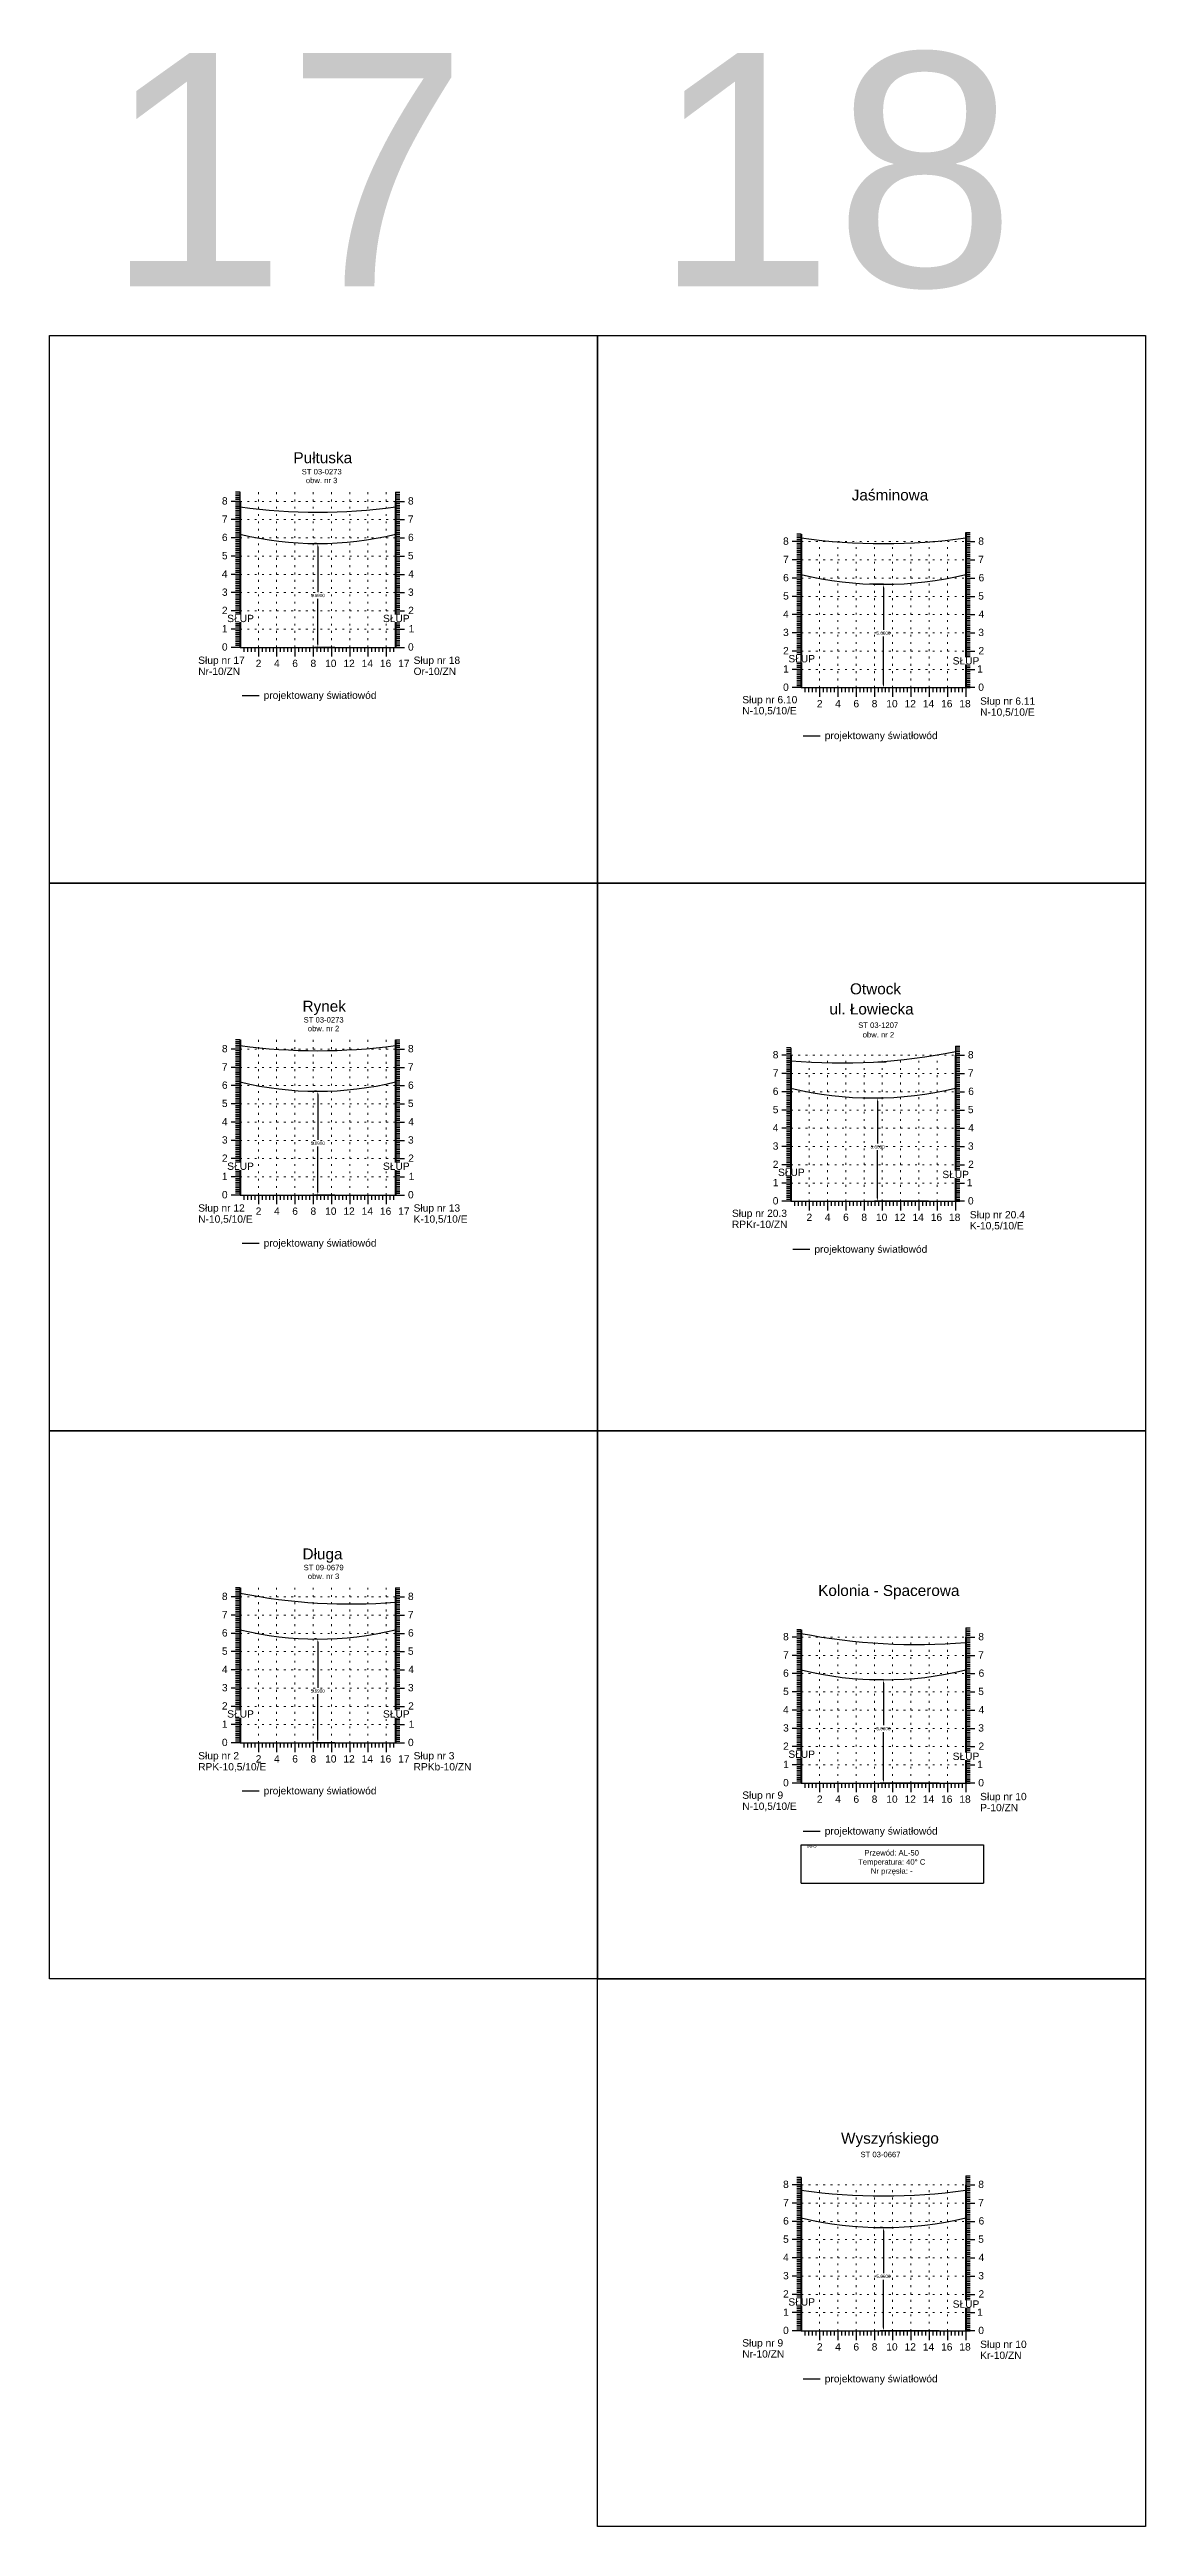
# Model space of a CAD drawing. Header units: metres. Extents: x -155 to 1812, y 681 to 886.
# Drawn here: x 174.5 to 234.5, y 740.5 to 876.2 of the extents above; entities that cross this region are included whole.
import ezdxf

# ---------------------------------------------------------------- set-up
doc = ezdxf.new("R2010")
doc.units = ezdxf.units.M
doc.header["$MEASUREMENT"] = 0
doc.linetypes.add('ACAD_ISO07W100', pattern=[3, 0, -3])
doc.layers.add('ramka', color=7, linetype='Continuous', plot=False)
doc.styles.get("Standard").update_dxf_attribs({"font": 'arial.ttf'})
doc.dimstyles.get("Standard").update_dxf_attribs({"dimtxt": 0.18, "dimasz": 0.18, "dimexe": 0.18, "dimexo": 0.0625, "dimgap": 0.09, "dimtad": 0, "dimtih": 1, "dimtoh": 1, "dimdec": 4, "dimzin": 0, "dimdsep": 46, "dimtxsty": 'Standard', "dimcen": 0.09, "dimadec": 0, "dimazin": 0, "dimtfac": 1, "dimtdec": 4, "dimtofl": 0, "dimtmove": 0, "dimatfit": 3, "dimfxl": 1, "dimtolj": 1, "dimtzin": 0, "dimarcsym": 0})

msp = doc.modelspace()

# ---------------------------------------------------------------- texts
at = {"lineweight": 25}
for s, height, p in [('17', 12.782133, (177.58131, 863.21103)), ('18', 12.782133, (207.58131, 863.21103)), ('INFO', 0.15, (216.02922, 777.68171))]:
    msp.add_text(s, height=height, dxfattribs=at).set_placement(p)
for s, height, p in [('Pułtuska', 0.6, (187.89519, 853.52852)), ('ST 03-0273', 0.3, (188.34895, 852.91382)), ('obw. nr 3', 0.3, (188.57563, 852.43457)), ('Jaśminowa', 0.6, (218.46051, 851.48619)), ('8', 0.4, (183.97963, 851.26362)), ('7', 0.4, (183.97963, 850.26362)), ('8', 0.4, (194.16528, 851.26362)), ('7', 0.4, (194.16228, 850.26362)), ('6', 0.4, (183.97963, 849.26362)), ('6', 0.4, (194.16801, 849.26362)), ('8', 0.4, (214.70394, 849.05933)), ('8', 0.4, (225.38959, 849.05933)), ('5', 0.4, (183.97963, 848.26362)), ('5', 0.4, (194.16255, 848.26362)), ('7', 0.4, (214.70394, 848.05933)), ('7', 0.4, (225.38659, 848.05933)), ('4', 0.4, (183.97963, 847.26362)), ('3', 0.4, (183.97963, 846.26362)), ('3', 0.4, (194.16528, 846.26362)), ('4', 0.4, (194.18329, 847.26362)), ('6', 0.4, (214.70394, 847.05933)), ('6', 0.4, (225.40668, 847.05933)), ('2', 0.4, (183.97963, 845.26362)), ('2', 0.4, (194.17647, 845.26362)), ('4', 0.4, (214.70394, 845.05933)), ('5', 0.4, (214.70394, 846.05933)), ('5', 0.4, (225.38686, 846.05933)), ('4', 0.4, (225.4076, 845.05933)), ('1', 0.4, (183.97963, 844.26362)), ('1', 0.4, (194.20512, 844.26362)), ('3', 0.4, (214.70394, 844.05933)), ('3', 0.4, (225.38959, 844.05933)), ('Słup nr 17', 0.4, (182.68164, 842.5358)), ('0', 0.4, (183.97963, 843.26362)), ('2', 0.4, (185.83008, 842.36204)), ('4', 0.4, (186.83008, 842.36204)), ('6', 0.4, (187.83008, 842.36204)), ('8', 0.4, (188.83008, 842.36204)), ('10', 0.4, (189.63008, 842.36204)), ('12', 0.4, (190.63008, 842.36204)), ('14', 0.4, (191.63008, 842.36204)), ('16', 0.4, (192.63008, 842.36204)), ('17', 0.4, (193.63008, 842.36204)), ('0', 0.4, (194.16692, 843.26362)), ('Słup nr 18', 0.4, (194.47486, 842.5358)), ('2', 0.4, (225.40078, 843.05933)), ('Nr-10/ZN', 0.4, (182.68, 841.93091)), ('Or-10/ZN', 0.4, (194.47322, 841.93091)), ('0', 0.4, (214.70394, 841.05933)), ('1', 0.4, (225.32517, 842.05933)), ('0', 0.4, (225.39123, 841.05933)), ('projektowany światłowód', 0.4, (186.26179, 840.61773)), ('Słup nr 6.10', 0.4, (212.47015, 840.3762)), ('N-10,5/10/E', 0.4, (212.46851, 839.77131)), ('2', 0.4, (216.55439, 840.15774)), ('4', 0.4, (217.55439, 840.15774)), ('6', 0.4, (218.55439, 840.15774)), ('8', 0.4, (219.55439, 840.15774)), ('10', 0.4, (220.35439, 840.15774)), ('12', 0.4, (221.35439, 840.15774)), ('14', 0.4, (222.35439, 840.15774)), ('16', 0.4, (223.35439, 840.15774)), ('18', 0.4, (224.35439, 840.15774)), ('Słup nr 6.11', 0.4, (225.49302, 840.30114)), ('N-10,5/10/E', 0.4, (225.49302, 839.69625)), ('projektowany światłowód', 0.4, (216.9861, 838.41343)), ('Otwock', 0.6, (218.36844, 824.43891)), ('Rynek', 0.6, (188.39277, 823.48828)), ('ul. Łowiecka', 0.6, (217.24101, 823.33473)), ('ST 03-0273', 0.3, (188.45332, 822.8922)), ('obw. nr 2', 0.3, (188.68, 822.41295)), ('ST 03-1207', 0.3, (218.81522, 822.59819)), ('obw. nr 2', 0.3, (219.06374, 822.07624)), ('8', 0.4, (183.97963, 821.26362)), ('8', 0.4, (194.16528, 821.26362)), ('8', 0.4, (214.13773, 820.92755)), ('8', 0.4, (224.82338, 820.92755)), ('6', 0.4, (183.97963, 819.26362)), ('7', 0.4, (183.97963, 820.26362)), ('7', 0.4, (194.16228, 820.26362)), ('6', 0.4, (194.16801, 819.26362)), ('7', 0.4, (214.13773, 819.92755)), ('7', 0.4, (224.82038, 819.92755)), ('5', 0.4, (183.97963, 818.26362)), ('5', 0.4, (194.16255, 818.26362)), ('5', 0.4, (214.13773, 817.92755)), ('6', 0.4, (214.13773, 818.92755)), ('5', 0.4, (224.82065, 817.92755)), ('6', 0.4, (224.84046, 818.92755)), ('4', 0.4, (183.97963, 817.26362)), ('4', 0.4, (194.18329, 817.26362)), ('4', 0.4, (214.13773, 816.92755)), ('4', 0.4, (224.84139, 816.92755)), ('3', 0.4, (183.97963, 816.26362)), ('2', 0.4, (183.97963, 815.26362)), ('3', 0.4, (194.16528, 816.26362)), ('2', 0.4, (194.17647, 815.26362)), ('3', 0.4, (214.13773, 815.92755)), ('3', 0.4, (224.82338, 815.92755)), ('2', 0.4, (224.83456, 814.92755)), ('1', 0.4, (183.97963, 814.26362)), ('1', 0.4, (194.20512, 814.26362)), ('1', 0.4, (224.75896, 813.92755)), ('Słup nr 12', 0.4, (182.68164, 812.5358)), ('0', 0.4, (183.97963, 813.26362)), ('2', 0.4, (185.83008, 812.36204)), ('4', 0.4, (186.83008, 812.36204)), ('6', 0.4, (187.83008, 812.36204)), ('8', 0.4, (188.83008, 812.36204)), ('10', 0.4, (189.63008, 812.36204)), ('12', 0.4, (190.63008, 812.36204)), ('14', 0.4, (191.63008, 812.36204)), ('16', 0.4, (192.63008, 812.36204)), ('17', 0.4, (193.63008, 812.36204)), ('0', 0.4, (194.16692, 813.26362)), ('Słup nr 13', 0.4, (194.47486, 812.5358)), ('Słup nr 20.3', 0.4, (211.90394, 812.24442)), ('0', 0.4, (214.13773, 812.92755)), ('0', 0.4, (224.82501, 812.92755)), ('N-10,5/10/E', 0.4, (182.68, 811.93091)), ('K-10,5/10/E', 0.4, (194.47322, 811.93091)), ('RPKr-10/ZN', 0.4, (211.90229, 811.63954)), ('2', 0.4, (215.98817, 812.02597)), ('4', 0.4, (216.98817, 812.02597)), ('6', 0.4, (217.98817, 812.02597)), ('8', 0.4, (218.98817, 812.02597)), ('10', 0.4, (219.78817, 812.02597)), ('12', 0.4, (220.78817, 812.02597)), ('14', 0.4, (221.78817, 812.02597)), ('16', 0.4, (222.78817, 812.02597)), ('18', 0.4, (223.78817, 812.02597)), ('Słup nr 20.4', 0.4, (224.9268, 812.16936)), ('K-10,5/10/E', 0.4, (224.9268, 811.56448)), ('projektowany światłowód', 0.4, (186.26179, 810.61773)), ('projektowany światłowód', 0.4, (216.41989, 810.28166)), ('Długa', 0.6, (188.39277, 793.48828)), ('ST 09-0679', 0.3, (188.45332, 792.8922)), ('obw. nr 3', 0.3, (188.68, 792.41295)), ('8', 0.4, (183.97963, 791.26362)), ('8', 0.4, (194.16528, 791.26362)), ('Kolonia - Spacerowa', 0.6, (216.6246, 791.48619)), ('6', 0.4, (183.97963, 789.26362)), ('7', 0.4, (183.97963, 790.26362)), ('7', 0.4, (194.16228, 790.26362)), ('6', 0.4, (194.16801, 789.26362)), ('5', 0.4, (183.97963, 788.26362)), ('5', 0.4, (194.16255, 788.26362)), ('8', 0.4, (214.70394, 789.05933)), ('7', 0.4, (214.70394, 788.05933)), ('8', 0.4, (225.38959, 789.05933)), ('7', 0.4, (225.38659, 788.05933)), ('4', 0.4, (183.97963, 787.26362)), ('4', 0.4, (194.18329, 787.26362)), ('6', 0.4, (214.70394, 787.05933)), ('6', 0.4, (225.40668, 787.05933)), ('3', 0.4, (183.97963, 786.26362)), ('2', 0.4, (183.97963, 785.26362)), ('3', 0.4, (194.16528, 786.26362)), ('2', 0.4, (194.17647, 785.26362)), ('5', 0.4, (214.70394, 786.05933)), ('5', 0.4, (225.38686, 786.05933)), ('1', 0.4, (183.97963, 784.26362)), ('1', 0.4, (194.20512, 784.26362)), ('4', 0.4, (214.70394, 785.05933)), ('3', 0.4, (214.70394, 784.05933)), ('3', 0.4, (225.38959, 784.05933)), ('4', 0.4, (225.4076, 785.05933)), ('Słup nr 2', 0.4, (182.68164, 782.5358)), ('0', 0.4, (183.97963, 783.26362)), ('0', 0.4, (194.16692, 783.26362)), ('Słup nr 3', 0.4, (194.47486, 782.5358)), ('2', 0.4, (225.40078, 783.05933)), ('RPK-10,5/10/E', 0.4, (182.68, 781.93091)), ('2', 0.4, (185.83008, 782.36204)), ('4', 0.4, (186.83008, 782.36204)), ('6', 0.4, (187.83008, 782.36204)), ('8', 0.4, (188.83008, 782.36204)), ('10', 0.4, (189.63008, 782.36204)), ('12', 0.4, (190.63008, 782.36204)), ('14', 0.4, (191.63008, 782.36204)), ('16', 0.4, (192.63008, 782.36204)), ('17', 0.4, (193.63008, 782.36204)), ('RPKb-10/ZN', 0.4, (194.47322, 781.93091)), ('0', 0.4, (214.70394, 781.05933)), ('1', 0.4, (225.32517, 782.05933)), ('0', 0.4, (225.39123, 781.05933)), ('projektowany światłowód', 0.4, (186.26179, 780.61773)), ('Słup nr 9', 0.4, (212.47015, 780.3762)), ('N-10,5/10/E', 0.4, (212.46851, 779.77131)), ('2', 0.4, (216.55439, 780.15774)), ('4', 0.4, (217.55439, 780.15774)), ('6', 0.4, (218.55439, 780.15774)), ('8', 0.4, (219.55439, 780.15774)), ('10', 0.4, (220.35439, 780.15774)), ('12', 0.4, (221.35439, 780.15774)), ('14', 0.4, (222.35439, 780.15774)), ('16', 0.4, (223.35439, 780.15774)), ('18', 0.4, (224.35439, 780.15774)), ('Słup nr 10', 0.4, (225.49302, 780.30114)), ('P-10/ZN', 0.4, (225.49302, 779.69625)), ('projektowany światłowód', 0.4, (216.9861, 778.41343)), ('Wyszyńskiego', 0.6, (217.87597, 761.48619)), ('ST 03-0667', 0.3, (218.94172, 760.74445)), ('8', 0.4, (214.70394, 759.05933)), ('7', 0.4, (214.70394, 758.05933)), ('8', 0.4, (225.38959, 759.05933)), ('7', 0.4, (225.38659, 758.05933)), ('6', 0.4, (214.70394, 757.05933)), ('6', 0.4, (225.40668, 757.05933)), ('5', 0.4, (214.70394, 756.05933)), ('5', 0.4, (225.38686, 756.05933)), ('4', 0.4, (214.70394, 755.05933)), ('3', 0.4, (214.70394, 754.05933)), ('3', 0.4, (225.38959, 754.05933)), ('4', 0.4, (225.4076, 755.05933)), ('2', 0.4, (225.40078, 753.05933)), ('1', 0.4, (225.32517, 752.05933)), ('Słup nr 9', 0.4, (212.47015, 750.3762)), ('0', 0.4, (214.70394, 751.05933)), ('2', 0.4, (216.55439, 750.15774)), ('4', 0.4, (217.55439, 750.15774)), ('6', 0.4, (218.55439, 750.15774)), ('8', 0.4, (219.55439, 750.15774)), ('10', 0.4, (220.35439, 750.15774)), ('12', 0.4, (221.35439, 750.15774)), ('14', 0.4, (222.35439, 750.15774)), ('16', 0.4, (223.35439, 750.15774)), ('18', 0.4, (224.35439, 750.15774)), ('0', 0.4, (225.39123, 751.05933)), ('Słup nr 10', 0.4, (225.49302, 750.30114)), ('Nr-10/ZN', 0.4, (212.46851, 749.77131)), ('Kr-10/ZN', 0.4, (225.49302, 749.69625)), ('projektowany światłowód', 0.4, (216.9861, 748.41343))]:
    msp.add_text(s, height=height).set_placement(p)
at = {"lineweight": 25, "insert": (220.65034, 776.87276), "char_height": 0.3, "attachment_point": 5}
msp.add_mtext_dynamic_manual_height_columns('\\pxqc;Przewód: AL-50\\PTemperatura: 40%%D C\\PNr przęsła: - ', width=9.8982731, gutter_width=2, heights=[2.4489], dxfattribs=at)

# ---------------------------------------------------------------- blocks, each defined once
blk = doc.blocks.new('*D195')
at = {"color": 0, "lineweight": -2}
for p, q in [((189.16, 849.13), (189.05, 849.13)), ((189.23, 848.95), (189.23, 846.46)), ((189.23, 843.62), (189.23, 846.1)), ((190.16, 843.44), (189.05, 843.44))]:
    blk.add_line(p, q, dxfattribs=at)
at = {"color": 0}
for points in [[(189.26, 848.95), (189.2, 848.95), (189.23, 849.13)], [(189.2, 843.62), (189.26, 843.62), (189.23, 843.44)]]:
    blk.add_solid(points, dxfattribs=at)
at = {"layer": 'Defpoints', "color": 0}
for p in [(189.23, 849.13), (189.23, 843.44), (190.23, 843.44)]:
    blk.add_point(p, dxfattribs=at)
at = {"color": 0, "lineweight": 25, "insert": (189.23, 846.28), "char_height": 0.18, "attachment_point": 5}
blk.add_mtext('\\A1;5.6900', dxfattribs=at)
blk = doc.blocks.new('*D202')
at = {"color": 0, "lineweight": -2}
for p, q in [((189.16, 819.13), (189.05, 819.13)), ((189.23, 818.95), (189.23, 816.46)), ((189.23, 813.62), (189.23, 816.1)), ((190.16, 813.44), (189.05, 813.44))]:
    blk.add_line(p, q, dxfattribs=at)
at = {"color": 0}
for points in [[(189.26, 818.95), (189.2, 818.95), (189.23, 819.13)], [(189.2, 813.62), (189.26, 813.62), (189.23, 813.44)]]:
    blk.add_solid(points, dxfattribs=at)
at = {"layer": 'Defpoints', "color": 0}
for p in [(189.23, 819.13), (189.23, 813.44), (190.23, 813.44)]:
    blk.add_point(p, dxfattribs=at)
at = {"color": 0, "lineweight": 25, "insert": (189.23, 816.28), "char_height": 0.18, "attachment_point": 5}
blk.add_mtext('\\A1;5.6900', dxfattribs=at)
blk = doc.blocks.new('*D274')
at = {"color": 0, "lineweight": -2}
for p, q in [((189.16, 789.13), (189.05, 789.13)), ((189.23, 788.95), (189.23, 786.46)), ((189.23, 783.62), (189.23, 786.1)), ((190.16, 783.44), (189.05, 783.44))]:
    blk.add_line(p, q, dxfattribs=at)
at = {"color": 0}
for points in [[(189.26, 788.95), (189.2, 788.95), (189.23, 789.13)], [(189.2, 783.62), (189.26, 783.62), (189.23, 783.44)]]:
    blk.add_solid(points, dxfattribs=at)
at = {"layer": 'Defpoints', "color": 0}
for p in [(189.23, 789.13), (189.23, 783.44), (190.23, 783.44)]:
    blk.add_point(p, dxfattribs=at)
at = {"color": 0, "lineweight": 25, "insert": (189.23, 786.28), "char_height": 0.18, "attachment_point": 5}
blk.add_mtext('\\A1;5.6900', dxfattribs=at)
blk = doc.blocks.new('*D190')
at = {"color": 0, "lineweight": -2}
for p, q in [((220.15, 846.89), (220.02, 846.89)), ((220.2, 846.71), (220.2, 844.4)), ((220.2, 841.41), (220.2, 844.03)), ((223.24, 841.23), (220.02, 841.23))]:
    blk.add_line(p, q, dxfattribs=at)
at = {"color": 0}
for points in [[(220.23, 846.71), (220.17, 846.71), (220.2, 846.89)], [(220.17, 841.41), (220.23, 841.41), (220.2, 841.23)]]:
    blk.add_solid(points, dxfattribs=at)
at = {"layer": 'Defpoints', "color": 0}
for p in [(220.21, 846.89), (220.2, 841.23), (223.3, 841.23)]:
    blk.add_point(p, dxfattribs=at)
at = {"color": 0, "lineweight": 25, "insert": (220.2, 844.22), "char_height": 0.18, "attachment_point": 5}
blk.add_mtext('\\A1;5.6600', dxfattribs=at)
blk = doc.blocks.new('*D194')
at = {"color": 0, "lineweight": -2}
for p, q in [((220.15, 786.89), (220.02, 786.89)), ((220.2, 786.71), (220.2, 784.4)), ((220.2, 781.41), (220.2, 784.03)), ((223.24, 781.23), (220.02, 781.23))]:
    blk.add_line(p, q, dxfattribs=at)
at = {"color": 0}
for points in [[(220.23, 786.71), (220.17, 786.71), (220.2, 786.89)], [(220.17, 781.41), (220.23, 781.41), (220.2, 781.23)]]:
    blk.add_solid(points, dxfattribs=at)
at = {"layer": 'Defpoints', "color": 0}
for p in [(220.21, 786.89), (220.2, 781.23), (223.3, 781.23)]:
    blk.add_point(p, dxfattribs=at)
at = {"color": 0, "lineweight": 25, "insert": (220.2, 784.22), "char_height": 0.18, "attachment_point": 5}
blk.add_mtext('\\A1;5.6600', dxfattribs=at)
blk = doc.blocks.new('*D360')
at = {"color": 0, "lineweight": -2}
for p, q in [((220.15, 756.89), (220.02, 756.89)), ((220.2, 756.71), (220.2, 754.4)), ((220.2, 751.41), (220.2, 754.03)), ((223.24, 751.23), (220.02, 751.23))]:
    blk.add_line(p, q, dxfattribs=at)
at = {"color": 0}
for points in [[(220.23, 756.71), (220.17, 756.71), (220.2, 756.89)], [(220.17, 751.41), (220.23, 751.41), (220.2, 751.23)]]:
    blk.add_solid(points, dxfattribs=at)
at = {"layer": 'Defpoints', "color": 0}
for p in [(220.21, 756.89), (220.2, 751.23), (223.3, 751.23)]:
    blk.add_point(p, dxfattribs=at)
at = {"color": 0, "lineweight": 25, "insert": (220.2, 754.22), "char_height": 0.18, "attachment_point": 5}
blk.add_mtext('\\A1;5.6600', dxfattribs=at)
blk = doc.blocks.new('*D228')
at = {"color": 0, "lineweight": -2}
for p, q in [((219.7, 818.76), (220.06, 818.76)), ((219.88, 818.58), (219.88, 816.27)), ((219.88, 813.28), (219.88, 815.9)), ((222.67, 813.1), (219.7, 813.1))]:
    blk.add_line(p, q, dxfattribs=at)
at = {"color": 0}
for points in [[(219.91, 818.58), (219.85, 818.58), (219.88, 818.76)], [(219.85, 813.28), (219.91, 813.28), (219.88, 813.1)]]:
    blk.add_solid(points, dxfattribs=at)
at = {"layer": 'Defpoints', "color": 0}
for p in [(219.64, 818.76), (219.88, 813.1), (222.73, 813.1)]:
    blk.add_point(p, dxfattribs=at)
at = {"color": 0, "lineweight": 25, "insert": (219.88, 816.08), "char_height": 0.18, "attachment_point": 5}
blk.add_mtext('\\A1;5.6600', dxfattribs=at)

# ---------------------------------------------------------------- dimensions: what is measured, and where the dimension line sits
at = {"lineweight": 25}
for base, p1, p2, picture, middle in [((189.22689, 843.43771), (189.22689, 849.12771), (190.22689, 843.43771), '*D195', (189.22689, 846.28271)), ((189.22689, 813.43771), (189.22689, 819.12771), (190.22689, 813.43771), '*D202', (189.22689, 816.28271)), ((189.22689, 783.43771), (189.22689, 789.12771), (190.22689, 783.43771), '*D274', (189.22689, 786.28271))]:
    dim = msp.add_linear_dim(base=base, p1=p1, p2=p2, angle=90, dimstyle='Standard', dxfattribs=at)
    dim.commit()
    dim.dimension.update_dxf_attribs({"geometry": picture, "text_midpoint": middle})
for base, p1, p2, picture, middle in [((220.2012, 841.23342), (220.20776, 846.89345), (223.3012, 841.23342), '*D190', (220.2012, 844.21645)), ((219.88499, 813.10164), (219.64154, 818.76168), (222.73499, 813.10164), '*D228', (219.88499, 816.08468)), ((220.2012, 781.23342), (220.20776, 786.89345), (223.3012, 781.23342), '*D194', (220.2012, 784.21645)), ((220.2012, 751.23342), (220.20776, 756.89345), (223.3012, 751.23342), '*D360', (220.2012, 754.21642))]:
    dim = msp.add_linear_dim(base=base, p1=p1, p2=p2, angle=90, dimstyle='Standard', dxfattribs=at)
    dim.commit()
    dim.dimension.update_dxf_attribs({"geometry": picture, "text_midpoint": middle, "dimtype": 160})

# ---------------------------------------------------------------- linework, layer by layer
for p, q in [((184.97689, 851.43771), (184.47689, 851.43771)), ((184.97689, 851.43771), (184.47689, 851.43771)), ((184.97689, 851.43771), (184.47689, 851.43771)), ((184.97689, 851.43771), (184.47689, 851.43771)), ((184.97689, 851.93771), (184.72689, 851.93771)), ((184.97689, 851.93771), (184.72689, 851.93771)), ((184.97689, 851.83771), (184.72689, 851.83771)), ((184.97689, 851.83771), (184.72689, 851.83771)), ((184.97689, 851.73771), (184.72689, 851.73771)), ((184.97689, 851.73771), (184.72689, 851.73771)), ((184.97689, 851.63771), (184.72689, 851.63771)), ((184.97689, 851.63771), (184.72689, 851.63771)), ((184.97689, 851.53771), (184.72689, 851.53771)), ((184.97689, 851.53771), (184.72689, 851.53771)), ((184.97689, 851.33771), (184.72689, 851.33771)), ((184.97689, 851.23771), (184.72689, 851.23771)), ((184.97689, 851.13771), (184.72689, 851.13771)), ((184.97689, 851.03771), (184.72689, 851.03771)), ((184.97689, 850.93771), (184.72689, 850.93771)), ((184.97689, 850.83771), (184.72689, 850.83771)), ((184.97689, 850.73771), (184.72689, 850.73771)), ((184.97689, 850.63771), (184.72689, 850.63771)), ((193.47689, 851.93771), (193.47689, 843.43771)), ((193.47689, 851.93771), (193.72689, 851.93771)), ((193.47689, 851.83771), (193.72689, 851.83771)), ((193.47689, 851.83771), (193.72689, 851.83771)), ((193.47689, 851.73771), (193.72689, 851.73771)), ((193.47689, 851.73771), (193.72689, 851.73771)), ((193.47689, 851.63771), (193.72689, 851.63771)), ((193.47689, 851.63771), (193.72689, 851.63771)), ((193.47689, 851.53771), (193.72689, 851.53771)), ((193.47689, 851.53771), (193.72689, 851.53771)), ((193.47689, 851.43771), (193.97689, 851.43771)), ((193.47689, 851.43771), (193.97689, 851.43771)), ((193.47689, 851.43771), (193.97689, 851.43771)), ((193.47689, 851.43771), (193.97689, 851.43771)), ((193.47689, 851.33771), (193.72689, 851.33771)), ((193.47689, 851.23771), (193.72689, 851.23771)), ((193.47689, 851.13771), (193.72689, 851.13771)), ((193.47689, 851.03771), (193.72689, 851.03771)), ((193.47689, 850.93771), (193.72689, 850.93771)), ((193.47689, 850.83771), (193.72689, 850.83771)), ((193.47689, 850.73771), (193.72689, 850.73771)), ((193.47689, 850.63771), (193.72689, 850.63771)), ((184.97689, 850.43771), (184.47689, 850.43771)), ((184.97689, 850.43771), (184.47689, 850.43771)), ((184.97689, 849.43771), (184.47689, 849.43771)), ((184.97689, 849.43771), (184.47689, 849.43771)), ((184.97689, 850.53771), (184.72689, 850.53771)), ((184.97689, 850.33771), (184.72689, 850.33771)), ((184.97689, 850.23771), (184.72689, 850.23771)), ((184.97689, 850.13771), (184.72689, 850.13771)), ((184.97689, 850.03771), (184.72689, 850.03771)), ((184.97689, 849.93771), (184.72689, 849.93771)), ((184.97689, 849.83771), (184.72689, 849.83771)), ((184.97689, 849.73771), (184.72689, 849.73771)), ((184.97689, 849.63771), (184.72689, 849.63771)), ((184.97689, 849.53771), (184.72689, 849.53771)), ((184.97689, 849.33771), (184.72689, 849.33771)), ((193.47689, 850.53771), (193.72689, 850.53771)), ((193.47689, 850.43771), (193.97689, 850.43771)), ((193.47689, 850.43771), (193.97689, 850.43771)), ((193.47689, 850.33771), (193.72689, 850.33771)), ((193.47689, 850.23771), (193.72689, 850.23771)), ((193.47689, 850.13771), (193.72689, 850.13771)), ((193.47689, 850.03771), (193.72689, 850.03771)), ((193.47689, 849.93771), (193.72689, 849.93771)), ((193.47689, 849.83771), (193.72689, 849.83771)), ((193.47689, 849.73771), (193.72689, 849.73771)), ((193.47689, 849.63771), (193.72689, 849.63771)), ((193.47689, 849.53771), (193.72689, 849.53771)), ((193.47689, 849.43771), (193.97689, 849.43771)), ((193.47689, 849.43771), (193.97689, 849.43771)), ((193.47689, 849.33771), (193.72689, 849.33771)), ((215.7012, 849.63342), (215.4512, 849.63342)), ((215.7012, 849.63342), (215.4512, 849.63342)), ((215.7012, 849.53342), (215.4512, 849.53342)), ((215.7012, 849.53342), (215.4512, 849.53342)), ((215.7012, 849.43342), (215.4512, 849.43342)), ((215.7012, 849.43342), (215.4512, 849.43342)), ((215.7012, 849.33342), (215.4512, 849.33342)), ((215.7012, 849.33342), (215.4512, 849.33342)), ((215.7012, 849.63342), (215.7012, 841.23342)), ((224.7012, 849.73342), (224.7012, 841.23342)), ((224.7012, 849.73342), (224.9512, 849.73342)), ((224.7012, 849.73342), (224.9512, 849.73342)), ((224.7012, 849.63342), (224.9512, 849.63342)), ((224.7012, 849.63342), (224.9512, 849.63342)), ((224.7012, 849.53342), (224.9512, 849.53342)), ((224.7012, 849.53342), (224.9512, 849.53342)), ((224.7012, 849.43342), (224.9512, 849.43342)), ((224.7012, 849.43342), (224.9512, 849.43342)), ((224.7012, 849.33342), (224.9512, 849.33342)), ((224.7012, 849.33342), (224.9512, 849.33342)), ((184.97689, 848.43771), (184.47689, 848.43771)), ((184.97689, 848.43771), (184.47689, 848.43771)), ((184.97689, 849.23771), (184.72689, 849.23771)), ((184.97689, 849.13771), (184.72689, 849.13771)), ((184.97689, 849.03771), (184.72689, 849.03771)), ((184.97689, 848.93771), (184.72689, 848.93771)), ((184.97689, 848.83771), (184.72689, 848.83771)), ((184.97689, 848.73771), (184.72689, 848.73771)), ((184.97689, 848.63771), (184.72689, 848.63771)), ((184.97689, 848.53771), (184.72689, 848.53771)), ((184.97689, 848.33771), (184.72689, 848.33771)), ((184.97689, 848.23771), (184.72689, 848.23771)), ((184.97689, 848.13771), (184.72689, 848.13771)), ((184.97689, 848.03771), (184.72689, 848.03771)), ((184.97689, 847.93771), (184.72689, 847.93771)), ((193.47689, 849.23771), (193.72689, 849.23771)), ((193.47689, 849.13771), (193.72689, 849.13771)), ((193.47689, 849.03771), (193.72689, 849.03771)), ((193.47689, 848.93771), (193.72689, 848.93771)), ((193.47689, 848.83771), (193.72689, 848.83771)), ((193.47689, 848.73771), (193.72689, 848.73771)), ((193.47689, 848.63771), (193.72689, 848.63771)), ((193.47689, 848.53771), (193.72689, 848.53771)), ((193.47689, 848.43771), (193.97689, 848.43771)), ((193.47689, 848.43771), (193.97689, 848.43771)), ((193.47689, 848.33771), (193.72689, 848.33771)), ((193.47689, 848.23771), (193.72689, 848.23771)), ((193.47689, 848.13771), (193.72689, 848.13771)), ((193.47689, 848.03771), (193.72689, 848.03771)), ((193.47689, 847.93771), (193.72689, 847.93771)), ((215.7012, 849.23342), (215.2012, 849.23342)), ((215.7012, 849.23342), (215.2012, 849.23342)), ((215.7012, 849.23342), (215.2012, 849.23342)), ((215.7012, 849.23342), (215.2012, 849.23342)), ((215.7012, 848.23342), (215.2012, 848.23342)), ((215.7012, 848.23342), (215.2012, 848.23342)), ((215.7012, 849.13342), (215.4512, 849.13342)), ((215.7012, 849.03342), (215.4512, 849.03342)), ((215.7012, 848.93342), (215.4512, 848.93342)), ((215.7012, 848.83342), (215.4512, 848.83342)), ((215.7012, 848.73342), (215.4512, 848.73342)), ((215.7012, 848.63342), (215.4512, 848.63342)), ((215.7012, 848.53342), (215.4512, 848.53342)), ((215.7012, 848.43342), (215.4512, 848.43342)), ((215.7012, 848.33342), (215.4512, 848.33342)), ((215.7012, 848.13342), (215.4512, 848.13342)), ((215.7012, 848.03342), (215.4512, 848.03342)), ((215.7012, 847.93342), (215.4512, 847.93342)), ((224.7012, 849.23342), (225.2012, 849.23342)), ((224.7012, 849.23342), (225.2012, 849.23342)), ((224.7012, 849.23342), (225.2012, 849.23342)), ((224.7012, 849.23342), (225.2012, 849.23342)), ((224.7012, 849.13342), (224.9512, 849.13342)), ((224.7012, 849.03342), (224.9512, 849.03342)), ((224.7012, 848.93342), (224.9512, 848.93342)), ((224.7012, 848.83342), (224.9512, 848.83342)), ((224.7012, 848.73342), (224.9512, 848.73342)), ((224.7012, 848.63342), (224.9512, 848.63342)), ((224.7012, 848.53342), (224.9512, 848.53342)), ((224.7012, 848.43342), (224.9512, 848.43342)), ((224.7012, 848.33342), (224.9512, 848.33342)), ((224.7012, 848.23342), (225.2012, 848.23342)), ((224.7012, 848.23342), (225.2012, 848.23342)), ((224.7012, 848.13342), (224.9512, 848.13342)), ((224.7012, 848.03342), (224.9512, 848.03342)), ((224.7012, 847.93342), (224.9512, 847.93342)), ((184.97689, 847.43771), (184.47689, 847.43771)), ((184.97689, 847.43771), (184.47689, 847.43771)), ((184.97689, 847.83771), (184.72689, 847.83771)), ((184.97689, 847.73771), (184.72689, 847.73771)), ((184.97689, 847.63771), (184.72689, 847.63771)), ((184.97689, 847.53771), (184.72689, 847.53771)), ((184.97689, 847.33771), (184.72689, 847.33771)), ((184.97689, 847.23771), (184.72689, 847.23771)), ((184.97689, 847.13771), (184.72689, 847.13771)), ((184.97689, 847.03771), (184.72689, 847.03771)), ((184.97689, 846.93771), (184.72689, 846.93771)), ((184.97689, 846.83771), (184.72689, 846.83771)), ((184.97689, 846.73771), (184.72689, 846.73771)), ((184.97689, 846.63771), (184.72689, 846.63771)), ((184.97689, 846.53771), (184.72689, 846.53771)), ((193.47689, 847.83771), (193.72689, 847.83771)), ((193.47689, 847.73771), (193.72689, 847.73771)), ((193.47689, 847.63771), (193.72689, 847.63771)), ((193.47689, 847.53771), (193.72689, 847.53771)), ((193.47689, 847.43771), (193.97689, 847.43771)), ((193.47689, 847.43771), (193.97689, 847.43771)), ((193.47689, 847.33771), (193.72689, 847.33771)), ((193.47689, 847.23771), (193.72689, 847.23771)), ((193.47689, 847.13771), (193.72689, 847.13771)), ((193.47689, 847.03771), (193.72689, 847.03771)), ((193.47689, 846.93771), (193.72689, 846.93771)), ((193.47689, 846.83771), (193.72689, 846.83771)), ((193.47689, 846.73771), (193.72689, 846.73771)), ((193.47689, 846.63771), (193.72689, 846.63771)), ((193.47689, 846.53771), (193.72689, 846.53771)), ((215.7012, 847.23342), (215.2012, 847.23342)), ((215.7012, 847.23342), (215.2012, 847.23342)), ((215.7012, 847.83342), (215.4512, 847.83342)), ((215.7012, 847.73342), (215.4512, 847.73342)), ((215.7012, 847.63342), (215.4512, 847.63342)), ((215.7012, 847.53342), (215.4512, 847.53342)), ((215.7012, 847.43342), (215.4512, 847.43342)), ((215.7012, 847.33342), (215.4512, 847.33342)), ((215.7012, 847.13342), (215.4512, 847.13342)), ((215.7012, 847.03342), (215.4512, 847.03342)), ((215.7012, 846.93342), (215.4512, 846.93342)), ((215.7012, 846.83342), (215.4512, 846.83342)), ((215.7012, 846.73342), (215.4512, 846.73342)), ((215.7012, 846.63342), (215.4512, 846.63342)), ((215.7012, 846.53342), (215.4512, 846.53342)), ((224.7012, 847.83342), (224.9512, 847.83342)), ((224.7012, 847.73342), (224.9512, 847.73342)), ((224.7012, 847.63342), (224.9512, 847.63342)), ((224.7012, 847.53342), (224.9512, 847.53342)), ((224.7012, 847.43342), (224.9512, 847.43342)), ((224.7012, 847.33342), (224.9512, 847.33342)), ((224.7012, 847.23342), (225.2012, 847.23342)), ((224.7012, 847.23342), (225.2012, 847.23342)), ((224.7012, 847.13342), (224.9512, 847.13342)), ((224.7012, 847.03342), (224.9512, 847.03342)), ((224.7012, 846.93342), (224.9512, 846.93342)), ((224.7012, 846.83342), (224.9512, 846.83342)), ((224.7012, 846.73342), (224.9512, 846.73342)), ((224.7012, 846.63342), (224.9512, 846.63342)), ((224.7012, 846.53342), (224.9512, 846.53342)), ((184.97689, 846.43771), (184.47689, 846.43771)), ((184.97689, 846.43771), (184.47689, 846.43771)), ((184.97689, 845.43771), (184.47689, 845.43771)), ((184.97689, 845.43771), (184.47689, 845.43771)), ((184.97689, 846.33771), (184.72689, 846.33771)), ((184.97689, 846.23771), (184.72689, 846.23771)), ((184.97689, 846.13771), (184.72689, 846.13771)), ((184.97689, 846.03771), (184.72689, 846.03771)), ((184.97689, 845.93771), (184.72689, 845.93771)), ((184.97689, 845.83771), (184.72689, 845.83771)), ((184.97689, 845.73771), (184.72689, 845.73771)), ((184.97689, 845.63771), (184.72689, 845.63771)), ((184.97689, 845.53771), (184.72689, 845.53771)), ((184.97689, 845.33771), (184.72689, 845.33771)), ((184.97689, 845.23771), (184.72689, 845.23771)), ((193.47689, 846.43771), (193.97689, 846.43771)), ((193.47689, 846.43771), (193.97689, 846.43771)), ((193.47689, 846.33771), (193.72689, 846.33771)), ((193.47689, 846.23771), (193.72689, 846.23771)), ((193.47689, 846.13771), (193.72689, 846.13771)), ((193.47689, 846.03771), (193.72689, 846.03771)), ((193.47689, 845.93771), (193.72689, 845.93771)), ((193.47689, 845.83771), (193.72689, 845.83771)), ((193.47689, 845.73771), (193.72689, 845.73771)), ((193.47689, 845.63771), (193.72689, 845.63771)), ((193.47689, 845.53771), (193.72689, 845.53771)), ((193.47689, 845.43771), (193.97689, 845.43771)), ((193.47689, 845.43771), (193.97689, 845.43771)), ((193.47689, 845.33771), (193.72689, 845.33771)), ((193.47689, 845.23771), (193.72689, 845.23771)), ((215.7012, 846.23342), (215.2012, 846.23342)), ((215.7012, 846.23342), (215.2012, 846.23342)), ((215.7012, 845.23342), (215.2012, 845.23342)), ((215.7012, 845.23342), (215.2012, 845.23342)), ((215.7012, 846.43342), (215.4512, 846.43342)), ((215.7012, 846.33342), (215.4512, 846.33342)), ((215.7012, 846.13342), (215.4512, 846.13342)), ((215.7012, 846.03342), (215.4512, 846.03342)), ((215.7012, 845.93342), (215.4512, 845.93342)), ((215.7012, 845.83342), (215.4512, 845.83342)), ((215.7012, 845.73342), (215.4512, 845.73342)), ((215.7012, 845.63342), (215.4512, 845.63342)), ((215.7012, 845.53342), (215.4512, 845.53342)), ((215.7012, 845.43342), (215.4512, 845.43342)), ((215.7012, 845.33342), (215.4512, 845.33342)), ((224.7012, 846.43342), (224.9512, 846.43342)), ((224.7012, 846.33342), (224.9512, 846.33342)), ((224.7012, 846.23342), (225.2012, 846.23342)), ((224.7012, 846.23342), (225.2012, 846.23342)), ((224.7012, 846.13342), (224.9512, 846.13342)), ((224.7012, 846.03342), (224.9512, 846.03342)), ((224.7012, 845.93342), (224.9512, 845.93342)), ((224.7012, 845.83342), (224.9512, 845.83342)), ((224.7012, 845.73342), (224.9512, 845.73342)), ((224.7012, 845.63342), (224.9512, 845.63342)), ((224.7012, 845.53342), (224.9512, 845.53342)), ((224.7012, 845.43342), (224.9512, 845.43342)), ((224.7012, 845.33342), (224.9512, 845.33342)), ((224.7012, 845.23342), (225.2012, 845.23342)), ((224.7012, 845.23342), (225.2012, 845.23342)), ((184.97689, 844.43771), (184.47689, 844.43771)), ((184.97689, 844.43771), (184.47689, 844.43771)), ((184.97689, 845.13771), (184.72689, 845.13771)), ((184.97689, 845.03771), (184.72689, 845.03771)), ((184.97689, 844.93771), (184.72689, 844.93771)), ((184.97689, 844.83771), (184.72689, 844.83771)), ((184.97689, 844.73771), (184.72689, 844.73771)), ((184.97689, 844.63771), (184.72689, 844.63771)), ((184.97689, 844.53771), (184.72689, 844.53771)), ((184.97689, 844.33771), (184.72689, 844.33771)), ((184.97689, 844.23771), (184.72689, 844.23771)), ((184.97689, 844.13771), (184.72689, 844.13771)), ((184.97689, 844.03771), (184.72689, 844.03771)), ((184.97689, 843.93771), (184.72689, 843.93771)), ((184.97689, 843.83771), (184.72689, 843.83771)), ((193.47689, 845.13771), (193.72689, 845.13771)), ((193.47689, 845.03771), (193.72689, 845.03771)), ((193.47689, 844.93771), (193.72689, 844.93771)), ((193.47689, 844.83771), (193.72689, 844.83771)), ((193.47689, 844.73771), (193.72689, 844.73771)), ((193.47689, 844.63771), (193.72689, 844.63771)), ((193.47689, 844.53771), (193.72689, 844.53771)), ((193.47689, 844.43771), (193.97689, 844.43771)), ((193.47689, 844.43771), (193.97689, 844.43771)), ((193.47689, 844.33771), (193.72689, 844.33771)), ((193.47689, 844.23771), (193.72689, 844.23771)), ((193.47689, 844.13771), (193.72689, 844.13771)), ((193.47689, 844.03771), (193.72689, 844.03771)), ((193.47689, 843.93771), (193.72689, 843.93771)), ((193.47689, 843.83771), (193.72689, 843.83771)), ((215.7012, 844.23342), (215.2012, 844.23342)), ((215.7012, 844.23342), (215.2012, 844.23342)), ((215.7012, 845.13342), (215.4512, 845.13342)), ((215.7012, 845.03342), (215.4512, 845.03342)), ((215.7012, 844.93342), (215.4512, 844.93342)), ((215.7012, 844.83342), (215.4512, 844.83342)), ((215.7012, 844.73342), (215.4512, 844.73342)), ((215.7012, 844.63342), (215.4512, 844.63342)), ((215.7012, 844.53342), (215.4512, 844.53342)), ((215.7012, 844.43342), (215.4512, 844.43342)), ((215.7012, 844.33342), (215.4512, 844.33342)), ((215.7012, 844.13342), (215.4512, 844.13342)), ((215.7012, 844.03342), (215.4512, 844.03342)), ((215.7012, 843.93342), (215.4512, 843.93342)), ((215.7012, 843.83342), (215.4512, 843.83342)), ((224.7012, 845.13342), (224.9512, 845.13342)), ((224.7012, 845.03342), (224.9512, 845.03342)), ((224.7012, 844.93342), (224.9512, 844.93342)), ((224.7012, 844.83342), (224.9512, 844.83342)), ((224.7012, 844.73342), (224.9512, 844.73342)), ((224.7012, 844.63342), (224.9512, 844.63342)), ((224.7012, 844.53342), (224.9512, 844.53342)), ((224.7012, 844.43342), (224.9512, 844.43342)), ((224.7012, 844.33342), (224.9512, 844.33342)), ((224.7012, 844.23342), (225.2012, 844.23342)), ((224.7012, 844.23342), (225.2012, 844.23342)), ((224.7012, 844.13342), (224.9512, 844.13342)), ((224.7012, 844.03342), (224.9512, 844.03342)), ((224.7012, 843.93342), (224.9512, 843.93342)), ((224.7012, 843.83342), (224.9512, 843.83342)), ((184.97689, 843.43771), (184.47689, 843.43771)), ((184.97689, 843.73771), (184.72689, 843.73771)), ((184.97689, 843.63771), (184.72689, 843.63771)), ((184.97689, 843.53771), (184.72689, 843.53771)), ((184.97689, 843.43771), (184.72689, 843.43771)), ((184.97689, 843.43771), (193.47689, 843.43771)), ((185.17689, 843.43771), (185.17689, 843.18771)), ((185.37689, 843.43771), (185.37689, 843.18771)), ((185.57689, 843.43771), (185.57689, 843.18771)), ((185.77689, 843.43771), (185.77689, 843.18771)), ((185.97689, 843.43771), (185.97689, 842.93771)), ((186.17689, 843.43771), (186.17689, 843.18771)), ((186.37689, 843.43771), (186.37689, 843.18771)), ((186.57689, 843.43771), (186.57689, 843.18771)), ((186.77689, 843.43771), (186.77689, 843.18771)), ((186.97689, 843.43771), (186.97689, 842.93771)), ((187.17689, 843.43771), (187.17689, 843.18771)), ((187.37689, 843.43771), (187.37689, 843.18771)), ((187.57689, 843.43771), (187.57689, 843.18771)), ((187.77689, 843.43771), (187.77689, 843.18771)), ((187.97689, 843.43771), (187.97689, 842.93771)), ((188.17689, 843.43771), (188.17689, 843.18771)), ((188.37689, 843.43771), (188.37689, 843.18771)), ((188.57689, 843.43771), (188.57689, 843.18771)), ((188.77689, 843.43771), (188.77689, 843.18771)), ((188.97689, 843.43771), (188.97689, 842.93771)), ((189.17689, 843.43771), (189.17689, 843.18771)), ((189.37689, 843.43771), (189.37689, 843.18771)), ((189.57689, 843.43771), (189.57689, 843.18771)), ((189.77689, 843.43771), (189.77689, 843.18771)), ((189.97689, 843.43771), (189.97689, 842.93771)), ((190.17689, 843.43771), (190.17689, 843.18771)), ((190.37689, 843.43771), (190.37689, 843.18771)), ((190.57689, 843.43771), (190.57689, 843.18771)), ((190.77689, 843.43771), (190.77689, 843.18771)), ((190.97689, 843.43771), (190.97689, 842.93771)), ((191.17689, 843.43771), (191.17689, 843.18771)), ((191.37689, 843.43771), (191.37689, 843.18771)), ((191.57689, 843.43771), (191.57689, 843.18771)), ((191.77689, 843.43771), (191.77689, 843.18771)), ((191.97689, 843.43771), (191.97689, 842.93771)), ((192.17689, 843.43771), (192.17689, 843.18771)), ((192.37689, 843.43771), (192.37689, 843.18771)), ((192.57689, 843.43771), (192.57689, 843.18771)), ((192.77689, 843.43771), (192.77689, 843.18771)), ((192.97689, 843.43771), (192.97689, 842.93771)), ((193.17689, 843.43771), (193.17689, 843.18771)), ((193.37689, 843.43771), (193.37689, 843.18771)), ((193.37689, 843.43771), (193.37689, 843.18771)), ((193.47689, 843.73771), (193.72689, 843.73771)), ((193.47689, 843.63771), (193.72689, 843.63771)), ((193.47689, 843.53771), (193.72689, 843.53771)), ((215.7012, 843.23342), (215.2012, 843.23342)), ((215.7012, 843.23342), (215.2012, 843.23342)), ((215.7012, 843.73342), (215.4512, 843.73342)), ((215.7012, 843.63342), (215.4512, 843.63342)), ((215.7012, 843.53342), (215.4512, 843.53342)), ((215.7012, 843.43342), (215.4512, 843.43342)), ((215.7012, 843.33342), (215.4512, 843.33342)), ((215.7012, 843.13342), (215.4512, 843.13342)), ((215.7012, 843.03342), (215.4512, 843.03342)), ((215.7012, 842.93342), (215.4512, 842.93342)), ((215.7012, 842.83342), (215.4512, 842.83342)), ((215.7012, 842.73342), (215.4512, 842.73342)), ((215.7012, 842.63342), (215.4512, 842.63342)), ((215.7012, 842.53342), (215.4512, 842.53342)), ((224.7012, 843.73342), (224.9512, 843.73342)), ((224.7012, 843.63342), (224.9512, 843.63342)), ((224.7012, 843.53342), (224.9512, 843.53342)), ((224.7012, 843.43342), (224.9512, 843.43342)), ((224.7012, 843.33342), (224.9512, 843.33342)), ((224.7012, 843.23342), (225.2012, 843.23342)), ((224.7012, 843.23342), (225.2012, 843.23342)), ((224.7012, 843.13342), (224.9512, 843.13342)), ((224.7012, 843.03342), (224.9512, 843.03342)), ((224.7012, 842.93342), (224.9512, 842.93342)), ((224.7012, 842.83342), (224.9512, 842.83342)), ((224.7012, 842.73342), (224.9512, 842.73342)), ((224.7012, 842.63342), (224.9512, 842.63342)), ((224.7012, 842.53342), (224.9512, 842.53342)), ((215.7012, 842.23342), (215.2012, 842.23342)), ((215.7012, 842.23342), (215.2012, 842.23342)), ((215.7012, 841.23342), (215.2012, 841.23342)), ((215.7012, 842.43342), (215.4512, 842.43342)), ((215.7012, 842.33342), (215.4512, 842.33342)), ((215.7012, 842.13342), (215.4512, 842.13342)), ((215.7012, 842.03342), (215.4512, 842.03342)), ((215.7012, 841.93342), (215.4512, 841.93342)), ((215.7012, 841.83342), (215.4512, 841.83342)), ((215.7012, 841.73342), (215.4512, 841.73342)), ((215.7012, 841.63342), (215.4512, 841.63342)), ((215.7012, 841.53342), (215.4512, 841.53342)), ((215.7012, 841.43342), (215.4512, 841.43342)), ((215.7012, 841.33342), (215.4512, 841.33342)), ((215.7012, 841.23342), (215.4512, 841.23342)), ((215.9012, 841.23342), (215.9012, 840.98342)), ((216.1012, 841.23342), (216.1012, 840.98342)), ((216.14076, 841.23342), (224.7012, 841.23342)), ((216.3012, 841.23342), (216.3012, 840.98342)), ((216.5012, 841.23342), (216.5012, 840.98342)), ((216.7012, 841.23342), (216.7012, 840.73342)), ((216.9012, 841.23342), (216.9012, 840.98342)), ((217.1012, 841.23342), (217.1012, 840.98342)), ((217.3012, 841.23342), (217.3012, 840.98342)), ((217.5012, 841.23342), (217.5012, 840.98342)), ((217.7012, 841.23342), (217.7012, 840.73342)), ((217.9012, 841.23342), (217.9012, 840.98342)), ((218.1012, 841.23342), (218.1012, 840.98342)), ((218.3012, 841.23342), (218.3012, 840.98342)), ((218.5012, 841.23342), (218.5012, 840.98342)), ((218.7012, 841.23342), (218.7012, 840.73342)), ((218.9012, 841.23342), (218.9012, 840.98342)), ((219.1012, 841.23342), (219.1012, 840.98342)), ((219.3012, 841.23342), (219.3012, 840.98342)), ((219.5012, 841.23342), (219.5012, 840.98342)), ((219.7012, 841.23342), (219.7012, 840.73342)), ((219.9012, 841.23342), (219.9012, 840.98342)), ((220.1012, 841.23342), (220.1012, 840.98342)), ((220.3012, 841.23342), (220.3012, 840.98342)), ((220.5012, 841.23342), (220.5012, 840.98342)), ((220.7012, 841.23342), (220.7012, 840.73342)), ((220.9012, 841.23342), (220.9012, 840.98342)), ((221.1012, 841.23342), (221.1012, 840.98342)), ((221.3012, 841.23342), (221.3012, 840.98342)), ((221.5012, 841.23342), (221.5012, 840.98342)), ((221.7012, 841.23342), (221.7012, 840.73342)), ((221.9012, 841.23342), (221.9012, 840.98342)), ((222.1012, 841.23342), (222.1012, 840.98342)), ((222.3012, 841.23342), (222.3012, 840.98342)), ((222.5012, 841.23342), (222.5012, 840.98342)), ((222.7012, 841.23342), (222.7012, 840.73342)), ((222.9012, 841.23342), (222.9012, 840.98342)), ((223.1012, 841.23342), (223.1012, 840.98342)), ((223.3012, 841.23342), (223.3012, 840.98342)), ((223.5012, 841.23342), (223.5012, 840.98342)), ((223.7012, 841.23342), (223.7012, 840.73342)), ((223.9012, 841.23342), (223.9012, 840.98342)), ((224.1012, 841.23342), (224.1012, 840.98342)), ((224.3012, 841.23342), (224.3012, 840.98342)), ((224.5012, 841.23342), (224.5012, 840.98342)), ((224.7012, 842.43342), (224.9512, 842.43342)), ((224.7012, 842.33342), (224.9512, 842.33342)), ((224.7012, 842.23342), (225.2012, 842.23342)), ((224.7012, 842.23342), (225.2012, 842.23342)), ((224.7012, 842.13342), (224.9512, 842.13342)), ((224.7012, 842.03342), (224.9512, 842.03342)), ((224.7012, 841.93342), (224.9512, 841.93342)), ((224.7012, 841.83342), (224.9512, 841.83342)), ((224.7012, 841.73342), (224.9512, 841.73342)), ((224.7012, 841.63342), (224.9512, 841.63342)), ((224.7012, 841.53342), (224.9512, 841.53342)), ((224.7012, 841.43342), (224.9512, 841.43342)), ((224.7012, 841.33342), (224.9512, 841.33342)), ((224.7012, 841.23342), (224.7012, 840.73342)), ((224.7012, 841.23342), (224.9512, 841.23342)), ((225.2012, 841.23342), (224.7012, 841.23342)), ((184.97689, 821.43771), (184.47689, 821.43771)), ((184.97689, 821.43771), (184.47689, 821.43771)), ((184.97689, 821.43771), (184.47689, 821.43771)), ((184.97689, 821.43771), (184.47689, 821.43771)), ((184.97689, 821.93771), (184.72689, 821.93771)), ((184.97689, 821.93771), (184.72689, 821.93771)), ((184.97689, 821.83771), (184.72689, 821.83771)), ((184.97689, 821.83771), (184.72689, 821.83771)), ((184.97689, 821.73771), (184.72689, 821.73771)), ((184.97689, 821.73771), (184.72689, 821.73771)), ((184.97689, 821.63771), (184.72689, 821.63771)), ((184.97689, 821.63771), (184.72689, 821.63771)), ((184.97689, 821.53771), (184.72689, 821.53771)), ((184.97689, 821.53771), (184.72689, 821.53771)), ((184.97689, 821.33771), (184.72689, 821.33771)), ((184.97689, 821.23771), (184.72689, 821.23771)), ((184.97689, 821.13771), (184.72689, 821.13771)), ((184.97689, 821.03771), (184.72689, 821.03771)), ((184.97689, 820.93771), (184.72689, 820.93771)), ((184.97689, 820.83771), (184.72689, 820.83771)), ((193.47689, 821.93771), (193.47689, 813.43771)), ((193.47689, 821.93771), (193.72689, 821.93771)), ((193.47689, 821.83771), (193.72689, 821.83771)), ((193.47689, 821.83771), (193.72689, 821.83771)), ((193.47689, 821.73771), (193.72689, 821.73771)), ((193.47689, 821.73771), (193.72689, 821.73771)), ((193.47689, 821.63771), (193.72689, 821.63771)), ((193.47689, 821.63771), (193.72689, 821.63771)), ((193.47689, 821.53771), (193.72689, 821.53771)), ((193.47689, 821.53771), (193.72689, 821.53771)), ((193.47689, 821.43771), (193.97689, 821.43771)), ((193.47689, 821.43771), (193.97689, 821.43771)), ((193.47689, 821.43771), (193.97689, 821.43771)), ((193.47689, 821.43771), (193.97689, 821.43771)), ((193.47689, 821.33771), (193.72689, 821.33771)), ((193.47689, 821.23771), (193.72689, 821.23771)), ((193.47689, 821.13771), (193.72689, 821.13771)), ((193.47689, 821.03771), (193.72689, 821.03771)), ((193.47689, 820.93771), (193.72689, 820.93771)), ((193.47689, 820.83771), (193.72689, 820.83771)), ((215.13499, 821.10164), (214.63499, 821.10164)), ((215.13499, 821.10164), (214.63499, 821.10164)), ((215.13499, 821.10164), (214.63499, 821.10164)), ((215.13499, 821.10164), (214.63499, 821.10164)), ((215.13499, 821.50164), (214.88499, 821.50164)), ((215.13499, 821.50164), (214.88499, 821.50164)), ((215.13499, 821.40164), (214.88499, 821.40164)), ((215.13499, 821.40164), (214.88499, 821.40164)), ((215.13499, 821.30164), (214.88499, 821.30164)), ((215.13499, 821.30164), (214.88499, 821.30164)), ((215.13499, 821.20164), (214.88499, 821.20164)), ((215.13499, 821.20164), (214.88499, 821.20164)), ((215.13499, 821.00164), (214.88499, 821.00164)), ((215.13499, 820.90164), (214.88499, 820.90164)), ((215.13499, 820.80164), (214.88499, 820.80164)), ((215.13499, 821.50164), (215.13499, 813.10164)), ((224.13499, 821.60164), (224.13499, 813.10164)), ((224.13499, 821.60164), (224.38499, 821.60164)), ((224.13499, 821.60164), (224.38499, 821.60164)), ((224.13499, 821.50164), (224.38499, 821.50164)), ((224.13499, 821.50164), (224.38499, 821.50164)), ((224.13499, 821.40164), (224.38499, 821.40164)), ((224.13499, 821.40164), (224.38499, 821.40164)), ((224.13499, 821.30164), (224.38499, 821.30164)), ((224.13499, 821.30164), (224.38499, 821.30164)), ((224.13499, 821.20164), (224.38499, 821.20164)), ((224.13499, 821.20164), (224.38499, 821.20164)), ((224.13499, 821.10164), (224.63499, 821.10164)), ((224.13499, 821.10164), (224.63499, 821.10164)), ((224.13499, 821.10164), (224.63499, 821.10164)), ((224.13499, 821.10164), (224.63499, 821.10164)), ((224.13499, 821.00164), (224.38499, 821.00164)), ((224.13499, 820.90164), (224.38499, 820.90164)), ((224.13499, 820.80164), (224.38499, 820.80164)), ((184.97689, 820.43771), (184.47689, 820.43771)), ((184.97689, 820.43771), (184.47689, 820.43771)), ((184.97689, 819.43771), (184.47689, 819.43771)), ((184.97689, 819.43771), (184.47689, 819.43771)), ((184.97689, 820.73771), (184.72689, 820.73771)), ((184.97689, 820.63771), (184.72689, 820.63771)), ((184.97689, 820.53771), (184.72689, 820.53771)), ((184.97689, 820.33771), (184.72689, 820.33771)), ((184.97689, 820.23771), (184.72689, 820.23771)), ((184.97689, 820.13771), (184.72689, 820.13771)), ((184.97689, 820.03771), (184.72689, 820.03771)), ((184.97689, 819.93771), (184.72689, 819.93771)), ((184.97689, 819.83771), (184.72689, 819.83771)), ((184.97689, 819.73771), (184.72689, 819.73771)), ((184.97689, 819.63771), (184.72689, 819.63771)), ((184.97689, 819.53771), (184.72689, 819.53771)), ((193.47689, 820.73771), (193.72689, 820.73771)), ((193.47689, 820.63771), (193.72689, 820.63771)), ((193.47689, 820.53771), (193.72689, 820.53771)), ((193.47689, 820.43771), (193.97689, 820.43771)), ((193.47689, 820.43771), (193.97689, 820.43771)), ((193.47689, 820.33771), (193.72689, 820.33771)), ((193.47689, 820.23771), (193.72689, 820.23771)), ((193.47689, 820.13771), (193.72689, 820.13771)), ((193.47689, 820.03771), (193.72689, 820.03771)), ((193.47689, 819.93771), (193.72689, 819.93771)), ((193.47689, 819.83771), (193.72689, 819.83771)), ((193.47689, 819.73771), (193.72689, 819.73771)), ((193.47689, 819.63771), (193.72689, 819.63771)), ((193.47689, 819.53771), (193.72689, 819.53771)), ((193.47689, 819.43771), (193.97689, 819.43771)), ((193.47689, 819.43771), (193.97689, 819.43771)), ((215.13499, 820.10164), (214.63499, 820.10164)), ((215.13499, 820.10164), (214.63499, 820.10164)), ((215.13499, 820.70164), (214.88499, 820.70164)), ((215.13499, 820.60164), (214.88499, 820.60164)), ((215.13499, 820.50164), (214.88499, 820.50164)), ((215.13499, 820.40164), (214.88499, 820.40164)), ((215.13499, 820.30164), (214.88499, 820.30164)), ((215.13499, 820.20164), (214.88499, 820.20164)), ((215.13499, 820.00164), (214.88499, 820.00164)), ((215.13499, 819.90164), (214.88499, 819.90164)), ((215.13499, 819.80164), (214.88499, 819.80164)), ((215.13499, 819.70164), (214.88499, 819.70164)), ((215.13499, 819.60164), (214.88499, 819.60164)), ((215.13499, 819.50164), (214.88499, 819.50164)), ((215.13499, 819.40164), (214.88499, 819.40164)), ((224.13499, 820.70164), (224.38499, 820.70164)), ((224.13499, 820.60164), (224.38499, 820.60164)), ((224.13499, 820.50164), (224.38499, 820.50164)), ((224.13499, 820.40164), (224.38499, 820.40164)), ((224.13499, 820.30164), (224.38499, 820.30164)), ((224.13499, 820.20164), (224.38499, 820.20164)), ((224.13499, 820.10164), (224.63499, 820.10164)), ((224.13499, 820.10164), (224.63499, 820.10164)), ((224.13499, 820.00164), (224.38499, 820.00164)), ((224.13499, 819.90164), (224.38499, 819.90164)), ((224.13499, 819.80164), (224.38499, 819.80164)), ((224.13499, 819.70164), (224.38499, 819.70164)), ((224.13499, 819.60164), (224.38499, 819.60164)), ((224.13499, 819.50164), (224.38499, 819.50164)), ((224.13499, 819.40164), (224.38499, 819.40164)), ((184.97689, 818.43771), (184.47689, 818.43771)), ((184.97689, 818.43771), (184.47689, 818.43771)), ((184.97689, 819.33771), (184.72689, 819.33771)), ((184.97689, 819.23771), (184.72689, 819.23771)), ((184.97689, 819.13771), (184.72689, 819.13771)), ((184.97689, 819.03771), (184.72689, 819.03771)), ((184.97689, 818.93771), (184.72689, 818.93771)), ((184.97689, 818.83771), (184.72689, 818.83771)), ((184.97689, 818.73771), (184.72689, 818.73771)), ((184.97689, 818.63771), (184.72689, 818.63771)), ((184.97689, 818.53771), (184.72689, 818.53771)), ((184.97689, 818.33771), (184.72689, 818.33771)), ((184.97689, 818.23771), (184.72689, 818.23771)), ((184.97689, 818.13771), (184.72689, 818.13771)), ((193.47689, 819.33771), (193.72689, 819.33771)), ((193.47689, 819.23771), (193.72689, 819.23771)), ((193.47689, 819.13771), (193.72689, 819.13771)), ((193.47689, 819.03771), (193.72689, 819.03771)), ((193.47689, 818.93771), (193.72689, 818.93771)), ((193.47689, 818.83771), (193.72689, 818.83771)), ((193.47689, 818.73771), (193.72689, 818.73771)), ((193.47689, 818.63771), (193.72689, 818.63771)), ((193.47689, 818.53771), (193.72689, 818.53771)), ((193.47689, 818.43771), (193.97689, 818.43771)), ((193.47689, 818.43771), (193.97689, 818.43771)), ((193.47689, 818.33771), (193.72689, 818.33771)), ((193.47689, 818.23771), (193.72689, 818.23771)), ((193.47689, 818.13771), (193.72689, 818.13771)), ((215.13499, 819.10164), (214.63499, 819.10164)), ((215.13499, 819.10164), (214.63499, 819.10164)), ((215.13499, 818.10164), (214.63499, 818.10164)), ((215.13499, 818.10164), (214.63499, 818.10164)), ((215.13499, 819.30164), (214.88499, 819.30164)), ((215.13499, 819.20164), (214.88499, 819.20164)), ((215.13499, 819.00164), (214.88499, 819.00164)), ((215.13499, 818.90164), (214.88499, 818.90164)), ((215.13499, 818.80164), (214.88499, 818.80164)), ((215.13499, 818.70164), (214.88499, 818.70164)), ((215.13499, 818.60164), (214.88499, 818.60164)), ((215.13499, 818.50164), (214.88499, 818.50164)), ((215.13499, 818.40164), (214.88499, 818.40164)), ((215.13499, 818.30164), (214.88499, 818.30164)), ((215.13499, 818.20164), (214.88499, 818.20164)), ((224.13499, 819.30164), (224.38499, 819.30164)), ((224.13499, 819.20164), (224.38499, 819.20164)), ((224.13499, 819.10164), (224.63499, 819.10164)), ((224.13499, 819.10164), (224.63499, 819.10164)), ((224.13499, 819.00164), (224.38499, 819.00164)), ((224.13499, 818.90164), (224.38499, 818.90164)), ((224.13499, 818.80164), (224.38499, 818.80164)), ((224.13499, 818.70164), (224.38499, 818.70164)), ((224.13499, 818.60164), (224.38499, 818.60164)), ((224.13499, 818.50164), (224.38499, 818.50164)), ((224.13499, 818.40164), (224.38499, 818.40164)), ((224.13499, 818.30164), (224.38499, 818.30164)), ((224.13499, 818.20164), (224.38499, 818.20164)), ((224.13499, 818.10164), (224.63499, 818.10164)), ((224.13499, 818.10164), (224.63499, 818.10164)), ((184.97689, 817.43771), (184.47689, 817.43771)), ((184.97689, 817.43771), (184.47689, 817.43771)), ((184.97689, 818.03771), (184.72689, 818.03771)), ((184.97689, 817.93771), (184.72689, 817.93771)), ((184.97689, 817.83771), (184.72689, 817.83771)), ((184.97689, 817.73771), (184.72689, 817.73771)), ((184.97689, 817.63771), (184.72689, 817.63771)), ((184.97689, 817.53771), (184.72689, 817.53771)), ((184.97689, 817.33771), (184.72689, 817.33771)), ((184.97689, 817.23771), (184.72689, 817.23771)), ((184.97689, 817.13771), (184.72689, 817.13771)), ((184.97689, 817.03771), (184.72689, 817.03771)), ((184.97689, 816.93771), (184.72689, 816.93771)), ((184.97689, 816.83771), (184.72689, 816.83771)), ((184.97689, 816.73771), (184.72689, 816.73771)), ((193.47689, 818.03771), (193.72689, 818.03771)), ((193.47689, 817.93771), (193.72689, 817.93771)), ((193.47689, 817.83771), (193.72689, 817.83771)), ((193.47689, 817.73771), (193.72689, 817.73771)), ((193.47689, 817.63771), (193.72689, 817.63771)), ((193.47689, 817.53771), (193.72689, 817.53771)), ((193.47689, 817.43771), (193.97689, 817.43771)), ((193.47689, 817.43771), (193.97689, 817.43771)), ((193.47689, 817.33771), (193.72689, 817.33771)), ((193.47689, 817.23771), (193.72689, 817.23771)), ((193.47689, 817.13771), (193.72689, 817.13771)), ((193.47689, 817.03771), (193.72689, 817.03771)), ((193.47689, 816.93771), (193.72689, 816.93771)), ((193.47689, 816.83771), (193.72689, 816.83771)), ((193.47689, 816.73771), (193.72689, 816.73771)), ((215.13499, 817.10164), (214.63499, 817.10164)), ((215.13499, 817.10164), (214.63499, 817.10164)), ((215.13499, 818.00164), (214.88499, 818.00164)), ((215.13499, 817.90164), (214.88499, 817.90164)), ((215.13499, 817.80164), (214.88499, 817.80164)), ((215.13499, 817.70164), (214.88499, 817.70164)), ((215.13499, 817.60164), (214.88499, 817.60164)), ((215.13499, 817.50164), (214.88499, 817.50164)), ((215.13499, 817.40164), (214.88499, 817.40164)), ((215.13499, 817.30164), (214.88499, 817.30164)), ((215.13499, 817.20164), (214.88499, 817.20164)), ((215.13499, 817.00164), (214.88499, 817.00164)), ((215.13499, 816.90164), (214.88499, 816.90164)), ((215.13499, 816.80164), (214.88499, 816.80164)), ((215.13499, 816.70164), (214.88499, 816.70164)), ((224.13499, 818.00164), (224.38499, 818.00164)), ((224.13499, 817.90164), (224.38499, 817.90164)), ((224.13499, 817.80164), (224.38499, 817.80164)), ((224.13499, 817.70164), (224.38499, 817.70164)), ((224.13499, 817.60164), (224.38499, 817.60164)), ((224.13499, 817.50164), (224.38499, 817.50164)), ((224.13499, 817.40164), (224.38499, 817.40164)), ((224.13499, 817.30164), (224.38499, 817.30164)), ((224.13499, 817.20164), (224.38499, 817.20164)), ((224.13499, 817.10164), (224.63499, 817.10164)), ((224.13499, 817.10164), (224.63499, 817.10164)), ((224.13499, 817.00164), (224.38499, 817.00164)), ((224.13499, 816.90164), (224.38499, 816.90164)), ((224.13499, 816.80164), (224.38499, 816.80164)), ((224.13499, 816.70164), (224.38499, 816.70164)), ((184.97689, 816.43771), (184.47689, 816.43771)), ((184.97689, 816.43771), (184.47689, 816.43771)), ((184.97689, 815.43771), (184.47689, 815.43771)), ((184.97689, 815.43771), (184.47689, 815.43771)), ((184.97689, 816.63771), (184.72689, 816.63771)), ((184.97689, 816.53771), (184.72689, 816.53771)), ((184.97689, 816.33771), (184.72689, 816.33771)), ((184.97689, 816.23771), (184.72689, 816.23771)), ((184.97689, 816.13771), (184.72689, 816.13771)), ((184.97689, 816.03771), (184.72689, 816.03771)), ((184.97689, 815.93771), (184.72689, 815.93771)), ((184.97689, 815.83771), (184.72689, 815.83771)), ((184.97689, 815.73771), (184.72689, 815.73771)), ((184.97689, 815.63771), (184.72689, 815.63771)), ((184.97689, 815.53771), (184.72689, 815.53771)), ((184.97689, 815.33771), (184.72689, 815.33771)), ((193.47689, 816.63771), (193.72689, 816.63771)), ((193.47689, 816.53771), (193.72689, 816.53771)), ((193.47689, 816.43771), (193.97689, 816.43771)), ((193.47689, 816.43771), (193.97689, 816.43771)), ((193.47689, 816.33771), (193.72689, 816.33771)), ((193.47689, 816.23771), (193.72689, 816.23771)), ((193.47689, 816.13771), (193.72689, 816.13771)), ((193.47689, 816.03771), (193.72689, 816.03771)), ((193.47689, 815.93771), (193.72689, 815.93771)), ((193.47689, 815.83771), (193.72689, 815.83771)), ((193.47689, 815.73771), (193.72689, 815.73771)), ((193.47689, 815.63771), (193.72689, 815.63771)), ((193.47689, 815.53771), (193.72689, 815.53771)), ((193.47689, 815.43771), (193.97689, 815.43771)), ((193.47689, 815.43771), (193.97689, 815.43771)), ((193.47689, 815.33771), (193.72689, 815.33771)), ((215.13499, 816.10164), (214.63499, 816.10164)), ((215.13499, 816.10164), (214.63499, 816.10164)), ((215.13499, 816.60164), (214.88499, 816.60164)), ((215.13499, 816.50164), (214.88499, 816.50164)), ((215.13499, 816.40164), (214.88499, 816.40164)), ((215.13499, 816.30164), (214.88499, 816.30164)), ((215.13499, 816.20164), (214.88499, 816.20164)), ((215.13499, 816.00164), (214.88499, 816.00164)), ((215.13499, 815.90164), (214.88499, 815.90164)), ((215.13499, 815.80164), (214.88499, 815.80164)), ((215.13499, 815.70164), (214.88499, 815.70164)), ((215.13499, 815.60164), (214.88499, 815.60164)), ((215.13499, 815.50164), (214.88499, 815.50164)), ((215.13499, 815.40164), (214.88499, 815.40164)), ((224.13499, 816.60164), (224.38499, 816.60164)), ((224.13499, 816.50164), (224.38499, 816.50164)), ((224.13499, 816.40164), (224.38499, 816.40164)), ((224.13499, 816.30164), (224.38499, 816.30164)), ((224.13499, 816.20164), (224.38499, 816.20164)), ((224.13499, 816.10164), (224.63499, 816.10164)), ((224.13499, 816.10164), (224.63499, 816.10164)), ((224.13499, 816.00164), (224.38499, 816.00164)), ((224.13499, 815.90164), (224.38499, 815.90164)), ((224.13499, 815.80164), (224.38499, 815.80164)), ((224.13499, 815.70164), (224.38499, 815.70164)), ((224.13499, 815.60164), (224.38499, 815.60164)), ((224.13499, 815.50164), (224.38499, 815.50164)), ((224.13499, 815.40164), (224.38499, 815.40164)), ((184.97689, 814.43771), (184.47689, 814.43771)), ((184.97689, 814.43771), (184.47689, 814.43771)), ((184.97689, 815.23771), (184.72689, 815.23771)), ((184.97689, 815.13771), (184.72689, 815.13771)), ((184.97689, 815.03771), (184.72689, 815.03771)), ((184.97689, 814.93771), (184.72689, 814.93771)), ((184.97689, 814.83771), (184.72689, 814.83771)), ((184.97689, 814.73771), (184.72689, 814.73771)), ((184.97689, 814.63771), (184.72689, 814.63771)), ((184.97689, 814.53771), (184.72689, 814.53771)), ((184.97689, 814.33771), (184.72689, 814.33771)), ((184.97689, 814.23771), (184.72689, 814.23771)), ((184.97689, 814.13771), (184.72689, 814.13771)), ((184.97689, 814.03771), (184.72689, 814.03771)), ((193.47689, 815.23771), (193.72689, 815.23771)), ((193.47689, 815.13771), (193.72689, 815.13771)), ((193.47689, 815.03771), (193.72689, 815.03771)), ((193.47689, 814.93771), (193.72689, 814.93771)), ((193.47689, 814.83771), (193.72689, 814.83771)), ((193.47689, 814.73771), (193.72689, 814.73771)), ((193.47689, 814.63771), (193.72689, 814.63771)), ((193.47689, 814.53771), (193.72689, 814.53771)), ((193.47689, 814.43771), (193.97689, 814.43771)), ((193.47689, 814.43771), (193.97689, 814.43771)), ((193.47689, 814.33771), (193.72689, 814.33771)), ((193.47689, 814.23771), (193.72689, 814.23771)), ((193.47689, 814.13771), (193.72689, 814.13771)), ((193.47689, 814.03771), (193.72689, 814.03771)), ((215.13499, 815.10164), (214.63499, 815.10164)), ((215.13499, 815.10164), (214.63499, 815.10164)), ((215.13499, 814.10164), (214.63499, 814.10164)), ((215.13499, 814.10164), (214.63499, 814.10164)), ((215.13499, 815.30164), (214.88499, 815.30164)), ((215.13499, 815.20164), (214.88499, 815.20164)), ((215.13499, 815.00164), (214.88499, 815.00164)), ((215.13499, 814.90164), (214.88499, 814.90164)), ((215.13499, 814.80164), (214.88499, 814.80164)), ((215.13499, 814.70164), (214.88499, 814.70164)), ((215.13499, 814.60164), (214.88499, 814.60164)), ((215.13499, 814.50164), (214.88499, 814.50164)), ((215.13499, 814.40164), (214.88499, 814.40164)), ((215.13499, 814.30164), (214.88499, 814.30164)), ((215.13499, 814.20164), (214.88499, 814.20164)), ((215.13499, 814.00164), (214.88499, 814.00164)), ((224.13499, 815.30164), (224.38499, 815.30164)), ((224.13499, 815.20164), (224.38499, 815.20164)), ((224.13499, 815.10164), (224.63499, 815.10164)), ((224.13499, 815.10164), (224.63499, 815.10164)), ((224.13499, 815.00164), (224.38499, 815.00164)), ((224.13499, 814.90164), (224.38499, 814.90164)), ((224.13499, 814.80164), (224.38499, 814.80164)), ((224.13499, 814.70164), (224.38499, 814.70164)), ((224.13499, 814.60164), (224.38499, 814.60164)), ((224.13499, 814.50164), (224.38499, 814.50164)), ((224.13499, 814.40164), (224.38499, 814.40164)), ((224.13499, 814.30164), (224.38499, 814.30164)), ((224.13499, 814.20164), (224.38499, 814.20164)), ((224.13499, 814.10164), (224.63499, 814.10164)), ((224.13499, 814.10164), (224.63499, 814.10164)), ((224.13499, 814.00164), (224.38499, 814.00164)), ((184.97689, 813.43771), (184.47689, 813.43771)), ((184.97689, 813.93771), (184.72689, 813.93771)), ((184.97689, 813.83771), (184.72689, 813.83771)), ((184.97689, 813.73771), (184.72689, 813.73771)), ((184.97689, 813.63771), (184.72689, 813.63771)), ((184.97689, 813.53771), (184.72689, 813.53771)), ((184.97689, 813.43771), (184.72689, 813.43771)), ((184.97689, 813.43771), (193.47689, 813.43771)), ((185.17689, 813.43771), (185.17689, 813.18771)), ((185.37689, 813.43771), (185.37689, 813.18771)), ((185.57689, 813.43771), (185.57689, 813.18771)), ((185.77689, 813.43771), (185.77689, 813.18771)), ((185.97689, 813.43771), (185.97689, 812.93771)), ((186.17689, 813.43771), (186.17689, 813.18771)), ((186.37689, 813.43771), (186.37689, 813.18771)), ((186.57689, 813.43771), (186.57689, 813.18771)), ((186.77689, 813.43771), (186.77689, 813.18771)), ((186.97689, 813.43771), (186.97689, 812.93771)), ((187.17689, 813.43771), (187.17689, 813.18771)), ((187.37689, 813.43771), (187.37689, 813.18771)), ((187.57689, 813.43771), (187.57689, 813.18771)), ((187.77689, 813.43771), (187.77689, 813.18771)), ((187.97689, 813.43771), (187.97689, 812.93771)), ((188.17689, 813.43771), (188.17689, 813.18771)), ((188.37689, 813.43771), (188.37689, 813.18771)), ((188.57689, 813.43771), (188.57689, 813.18771)), ((188.77689, 813.43771), (188.77689, 813.18771)), ((188.97689, 813.43771), (188.97689, 812.93771)), ((189.17689, 813.43771), (189.17689, 813.18771)), ((189.37689, 813.43771), (189.37689, 813.18771)), ((189.57689, 813.43771), (189.57689, 813.18771)), ((189.77689, 813.43771), (189.77689, 813.18771)), ((189.97689, 813.43771), (189.97689, 812.93771)), ((190.17689, 813.43771), (190.17689, 813.18771)), ((190.37689, 813.43771), (190.37689, 813.18771)), ((190.57689, 813.43771), (190.57689, 813.18771)), ((190.77689, 813.43771), (190.77689, 813.18771)), ((190.97689, 813.43771), (190.97689, 812.93771)), ((191.17689, 813.43771), (191.17689, 813.18771)), ((191.37689, 813.43771), (191.37689, 813.18771)), ((191.57689, 813.43771), (191.57689, 813.18771)), ((191.77689, 813.43771), (191.77689, 813.18771)), ((191.97689, 813.43771), (191.97689, 812.93771)), ((192.17689, 813.43771), (192.17689, 813.18771)), ((192.37689, 813.43771), (192.37689, 813.18771)), ((192.57689, 813.43771), (192.57689, 813.18771)), ((192.77689, 813.43771), (192.77689, 813.18771)), ((192.97689, 813.43771), (192.97689, 812.93771)), ((193.17689, 813.43771), (193.17689, 813.18771)), ((193.37689, 813.43771), (193.37689, 813.18771)), ((193.37689, 813.43771), (193.37689, 813.18771)), ((193.47689, 813.93771), (193.72689, 813.93771)), ((193.47689, 813.83771), (193.72689, 813.83771)), ((193.47689, 813.73771), (193.72689, 813.73771)), ((193.47689, 813.63771), (193.72689, 813.63771)), ((193.47689, 813.53771), (193.72689, 813.53771)), ((215.13499, 813.10164), (214.63499, 813.10164)), ((215.13499, 813.90164), (214.88499, 813.90164)), ((215.13499, 813.80164), (214.88499, 813.80164)), ((215.13499, 813.70164), (214.88499, 813.70164)), ((215.13499, 813.60164), (214.88499, 813.60164)), ((215.13499, 813.50164), (214.88499, 813.50164)), ((215.13499, 813.40164), (214.88499, 813.40164)), ((215.13499, 813.30164), (214.88499, 813.30164)), ((215.13499, 813.20164), (214.88499, 813.20164)), ((215.13499, 813.10164), (214.88499, 813.10164)), ((215.33499, 813.10164), (215.33499, 812.85164)), ((215.53499, 813.10164), (215.53499, 812.85164)), ((215.57455, 813.10164), (224.13499, 813.10164)), ((215.73499, 813.10164), (215.73499, 812.85164)), ((215.93499, 813.10164), (215.93499, 812.85164)), ((216.13499, 813.10164), (216.13499, 812.60164)), ((216.33499, 813.10164), (216.33499, 812.85164)), ((216.53499, 813.10164), (216.53499, 812.85164)), ((216.73499, 813.10164), (216.73499, 812.85164)), ((216.93499, 813.10164), (216.93499, 812.85164)), ((217.13499, 813.10164), (217.13499, 812.60164)), ((217.33499, 813.10164), (217.33499, 812.85164)), ((217.53499, 813.10164), (217.53499, 812.85164)), ((217.73499, 813.10164), (217.73499, 812.85164)), ((217.93499, 813.10164), (217.93499, 812.85164)), ((218.13499, 813.10164), (218.13499, 812.60164)), ((218.33499, 813.10164), (218.33499, 812.85164)), ((218.53499, 813.10164), (218.53499, 812.85164)), ((218.73499, 813.10164), (218.73499, 812.85164)), ((218.93499, 813.10164), (218.93499, 812.85164)), ((219.13499, 813.10164), (219.13499, 812.60164)), ((219.33499, 813.10164), (219.33499, 812.85164)), ((219.53499, 813.10164), (219.53499, 812.85164)), ((219.73499, 813.10164), (219.73499, 812.85164)), ((219.93499, 813.10164), (219.93499, 812.85164)), ((220.13499, 813.10164), (220.13499, 812.60164)), ((220.33499, 813.10164), (220.33499, 812.85164)), ((220.53499, 813.10164), (220.53499, 812.85164)), ((220.73499, 813.10164), (220.73499, 812.85164)), ((220.93499, 813.10164), (220.93499, 812.85164)), ((221.13499, 813.10164), (221.13499, 812.60164)), ((221.33499, 813.10164), (221.33499, 812.85164)), ((221.53499, 813.10164), (221.53499, 812.85164)), ((221.73499, 813.10164), (221.73499, 812.85164)), ((221.93499, 813.10164), (221.93499, 812.85164)), ((222.13499, 813.10164), (222.13499, 812.60164)), ((222.33499, 813.10164), (222.33499, 812.85164)), ((222.53499, 813.10164), (222.53499, 812.85164)), ((222.73499, 813.10164), (222.73499, 812.85164)), ((222.93499, 813.10164), (222.93499, 812.85164)), ((223.13499, 813.10164), (223.13499, 812.60164)), ((223.33499, 813.10164), (223.33499, 812.85164)), ((223.53499, 813.10164), (223.53499, 812.85164)), ((223.73499, 813.10164), (223.73499, 812.85164)), ((223.93499, 813.10164), (223.93499, 812.85164)), ((224.13499, 813.90164), (224.38499, 813.90164)), ((224.13499, 813.80164), (224.38499, 813.80164)), ((224.13499, 813.70164), (224.38499, 813.70164)), ((224.13499, 813.60164), (224.38499, 813.60164)), ((224.13499, 813.50164), (224.38499, 813.50164)), ((224.13499, 813.40164), (224.38499, 813.40164)), ((224.13499, 813.30164), (224.38499, 813.30164)), ((224.13499, 813.20164), (224.38499, 813.20164)), ((224.13499, 813.10164), (224.13499, 812.60164)), ((224.13499, 813.10164), (224.38499, 813.10164)), ((224.63499, 813.10164), (224.13499, 813.10164)), ((184.97689, 791.43771), (184.47689, 791.43771)), ((184.97689, 791.43771), (184.47689, 791.43771)), ((184.97689, 791.43771), (184.47689, 791.43771)), ((184.97689, 791.43771), (184.47689, 791.43771)), ((184.97689, 791.93771), (184.72689, 791.93771)), ((184.97689, 791.93771), (184.72689, 791.93771)), ((184.97689, 791.83771), (184.72689, 791.83771)), ((184.97689, 791.83771), (184.72689, 791.83771)), ((184.97689, 791.73771), (184.72689, 791.73771)), ((184.97689, 791.73771), (184.72689, 791.73771)), ((184.97689, 791.63771), (184.72689, 791.63771)), ((184.97689, 791.63771), (184.72689, 791.63771)), ((184.97689, 791.53771), (184.72689, 791.53771)), ((184.97689, 791.53771), (184.72689, 791.53771)), ((184.97689, 791.33771), (184.72689, 791.33771)), ((184.97689, 791.23771), (184.72689, 791.23771)), ((184.97689, 791.13771), (184.72689, 791.13771)), ((184.97689, 791.03771), (184.72689, 791.03771)), ((184.97689, 790.93771), (184.72689, 790.93771)), ((193.47689, 791.93771), (193.47689, 783.43771)), ((193.47689, 791.93771), (193.72689, 791.93771)), ((193.47689, 791.83771), (193.72689, 791.83771)), ((193.47689, 791.83771), (193.72689, 791.83771)), ((193.47689, 791.73771), (193.72689, 791.73771)), ((193.47689, 791.73771), (193.72689, 791.73771)), ((193.47689, 791.63771), (193.72689, 791.63771)), ((193.47689, 791.63771), (193.72689, 791.63771)), ((193.47689, 791.53771), (193.72689, 791.53771)), ((193.47689, 791.53771), (193.72689, 791.53771)), ((193.47689, 791.43771), (193.97689, 791.43771)), ((193.47689, 791.43771), (193.97689, 791.43771)), ((193.47689, 791.43771), (193.97689, 791.43771)), ((193.47689, 791.43771), (193.97689, 791.43771)), ((193.47689, 791.33771), (193.72689, 791.33771)), ((193.47689, 791.23771), (193.72689, 791.23771)), ((193.47689, 791.13771), (193.72689, 791.13771)), ((193.47689, 791.03771), (193.72689, 791.03771)), ((193.47689, 790.93771), (193.72689, 790.93771)), ((184.97689, 790.43771), (184.47689, 790.43771)), ((184.97689, 790.43771), (184.47689, 790.43771)), ((184.97689, 790.83771), (184.72689, 790.83771)), ((184.97689, 790.73771), (184.72689, 790.73771)), ((184.97689, 790.63771), (184.72689, 790.63771)), ((184.97689, 790.53771), (184.72689, 790.53771)), ((184.97689, 790.33771), (184.72689, 790.33771)), ((184.97689, 790.23771), (184.72689, 790.23771)), ((184.97689, 790.13771), (184.72689, 790.13771)), ((184.97689, 790.03771), (184.72689, 790.03771)), ((184.97689, 789.93771), (184.72689, 789.93771)), ((184.97689, 789.83771), (184.72689, 789.83771)), ((184.97689, 789.73771), (184.72689, 789.73771)), ((184.97689, 789.63771), (184.72689, 789.63771)), ((193.47689, 790.83771), (193.72689, 790.83771)), ((193.47689, 790.73771), (193.72689, 790.73771)), ((193.47689, 790.63771), (193.72689, 790.63771)), ((193.47689, 790.53771), (193.72689, 790.53771)), ((193.47689, 790.43771), (193.97689, 790.43771)), ((193.47689, 790.43771), (193.97689, 790.43771)), ((193.47689, 790.33771), (193.72689, 790.33771)), ((193.47689, 790.23771), (193.72689, 790.23771)), ((193.47689, 790.13771), (193.72689, 790.13771)), ((193.47689, 790.03771), (193.72689, 790.03771)), ((193.47689, 789.93771), (193.72689, 789.93771)), ((193.47689, 789.83771), (193.72689, 789.83771)), ((193.47689, 789.73771), (193.72689, 789.73771)), ((193.47689, 789.63771), (193.72689, 789.63771)), ((215.7012, 789.63342), (215.4512, 789.63342)), ((215.7012, 789.63342), (215.4512, 789.63342)), ((215.7012, 789.63342), (215.7012, 781.23342)), ((224.7012, 789.73342), (224.7012, 781.23342)), ((224.7012, 789.73342), (224.9512, 789.73342)), ((224.7012, 789.73342), (224.9512, 789.73342)), ((224.7012, 789.63342), (224.9512, 789.63342)), ((224.7012, 789.63342), (224.9512, 789.63342)), ((184.97689, 789.43771), (184.47689, 789.43771)), ((184.97689, 789.43771), (184.47689, 789.43771)), ((184.97689, 788.43771), (184.47689, 788.43771)), ((184.97689, 788.43771), (184.47689, 788.43771)), ((184.97689, 789.53771), (184.72689, 789.53771)), ((184.97689, 789.33771), (184.72689, 789.33771)), ((184.97689, 789.23771), (184.72689, 789.23771)), ((184.97689, 789.13771), (184.72689, 789.13771)), ((184.97689, 789.03771), (184.72689, 789.03771)), ((184.97689, 788.93771), (184.72689, 788.93771)), ((184.97689, 788.83771), (184.72689, 788.83771)), ((184.97689, 788.73771), (184.72689, 788.73771)), ((184.97689, 788.63771), (184.72689, 788.63771)), ((184.97689, 788.53771), (184.72689, 788.53771)), ((184.97689, 788.33771), (184.72689, 788.33771)), ((184.97689, 788.23771), (184.72689, 788.23771)), ((193.47689, 789.53771), (193.72689, 789.53771)), ((193.47689, 789.43771), (193.97689, 789.43771)), ((193.47689, 789.43771), (193.97689, 789.43771)), ((193.47689, 789.33771), (193.72689, 789.33771)), ((193.47689, 789.23771), (193.72689, 789.23771)), ((193.47689, 789.13771), (193.72689, 789.13771)), ((193.47689, 789.03771), (193.72689, 789.03771)), ((193.47689, 788.93771), (193.72689, 788.93771)), ((193.47689, 788.83771), (193.72689, 788.83771)), ((193.47689, 788.73771), (193.72689, 788.73771)), ((193.47689, 788.63771), (193.72689, 788.63771)), ((193.47689, 788.53771), (193.72689, 788.53771)), ((193.47689, 788.43771), (193.97689, 788.43771)), ((193.47689, 788.43771), (193.97689, 788.43771)), ((193.47689, 788.33771), (193.72689, 788.33771)), ((193.47689, 788.23771), (193.72689, 788.23771)), ((215.7012, 789.23342), (215.2012, 789.23342)), ((215.7012, 789.23342), (215.2012, 789.23342)), ((215.7012, 789.23342), (215.2012, 789.23342)), ((215.7012, 789.23342), (215.2012, 789.23342)), ((215.7012, 788.23342), (215.2012, 788.23342)), ((215.7012, 788.23342), (215.2012, 788.23342)), ((215.7012, 789.53342), (215.4512, 789.53342)), ((215.7012, 789.53342), (215.4512, 789.53342)), ((215.7012, 789.43342), (215.4512, 789.43342)), ((215.7012, 789.43342), (215.4512, 789.43342)), ((215.7012, 789.33342), (215.4512, 789.33342)), ((215.7012, 789.33342), (215.4512, 789.33342)), ((215.7012, 789.13342), (215.4512, 789.13342)), ((215.7012, 789.03342), (215.4512, 789.03342)), ((215.7012, 788.93342), (215.4512, 788.93342)), ((215.7012, 788.83342), (215.4512, 788.83342)), ((215.7012, 788.73342), (215.4512, 788.73342)), ((215.7012, 788.63342), (215.4512, 788.63342)), ((215.7012, 788.53342), (215.4512, 788.53342)), ((215.7012, 788.43342), (215.4512, 788.43342)), ((215.7012, 788.33342), (215.4512, 788.33342)), ((224.7012, 789.53342), (224.9512, 789.53342)), ((224.7012, 789.53342), (224.9512, 789.53342)), ((224.7012, 789.43342), (224.9512, 789.43342)), ((224.7012, 789.43342), (224.9512, 789.43342)), ((224.7012, 789.33342), (224.9512, 789.33342)), ((224.7012, 789.33342), (224.9512, 789.33342)), ((224.7012, 789.23342), (225.2012, 789.23342)), ((224.7012, 789.23342), (225.2012, 789.23342)), ((224.7012, 789.23342), (225.2012, 789.23342)), ((224.7012, 789.23342), (225.2012, 789.23342)), ((224.7012, 789.13342), (224.9512, 789.13342)), ((224.7012, 789.03342), (224.9512, 789.03342)), ((224.7012, 788.93342), (224.9512, 788.93342)), ((224.7012, 788.83342), (224.9512, 788.83342)), ((224.7012, 788.73342), (224.9512, 788.73342)), ((224.7012, 788.63342), (224.9512, 788.63342)), ((224.7012, 788.53342), (224.9512, 788.53342)), ((224.7012, 788.43342), (224.9512, 788.43342)), ((224.7012, 788.33342), (224.9512, 788.33342)), ((224.7012, 788.23342), (225.2012, 788.23342)), ((224.7012, 788.23342), (225.2012, 788.23342)), ((184.97689, 787.43771), (184.47689, 787.43771)), ((184.97689, 787.43771), (184.47689, 787.43771)), ((184.97689, 788.13771), (184.72689, 788.13771)), ((184.97689, 788.03771), (184.72689, 788.03771)), ((184.97689, 787.93771), (184.72689, 787.93771)), ((184.97689, 787.83771), (184.72689, 787.83771)), ((184.97689, 787.73771), (184.72689, 787.73771)), ((184.97689, 787.63771), (184.72689, 787.63771)), ((184.97689, 787.53771), (184.72689, 787.53771)), ((184.97689, 787.33771), (184.72689, 787.33771)), ((184.97689, 787.23771), (184.72689, 787.23771)), ((184.97689, 787.13771), (184.72689, 787.13771)), ((184.97689, 787.03771), (184.72689, 787.03771)), ((184.97689, 786.93771), (184.72689, 786.93771)), ((193.47689, 788.13771), (193.72689, 788.13771)), ((193.47689, 788.03771), (193.72689, 788.03771)), ((193.47689, 787.93771), (193.72689, 787.93771)), ((193.47689, 787.83771), (193.72689, 787.83771)), ((193.47689, 787.73771), (193.72689, 787.73771)), ((193.47689, 787.63771), (193.72689, 787.63771)), ((193.47689, 787.53771), (193.72689, 787.53771)), ((193.47689, 787.43771), (193.97689, 787.43771)), ((193.47689, 787.43771), (193.97689, 787.43771)), ((193.47689, 787.33771), (193.72689, 787.33771)), ((193.47689, 787.23771), (193.72689, 787.23771)), ((193.47689, 787.13771), (193.72689, 787.13771)), ((193.47689, 787.03771), (193.72689, 787.03771)), ((193.47689, 786.93771), (193.72689, 786.93771)), ((215.7012, 787.23342), (215.2012, 787.23342)), ((215.7012, 787.23342), (215.2012, 787.23342)), ((215.7012, 788.13342), (215.4512, 788.13342)), ((215.7012, 788.03342), (215.4512, 788.03342)), ((215.7012, 787.93342), (215.4512, 787.93342)), ((215.7012, 787.83342), (215.4512, 787.83342)), ((215.7012, 787.73342), (215.4512, 787.73342)), ((215.7012, 787.63342), (215.4512, 787.63342)), ((215.7012, 787.53342), (215.4512, 787.53342)), ((215.7012, 787.43342), (215.4512, 787.43342)), ((215.7012, 787.33342), (215.4512, 787.33342)), ((215.7012, 787.13342), (215.4512, 787.13342)), ((215.7012, 787.03342), (215.4512, 787.03342)), ((215.7012, 786.93342), (215.4512, 786.93342)), ((224.7012, 788.13342), (224.9512, 788.13342)), ((224.7012, 788.03342), (224.9512, 788.03342)), ((224.7012, 787.93342), (224.9512, 787.93342)), ((224.7012, 787.83342), (224.9512, 787.83342)), ((224.7012, 787.73342), (224.9512, 787.73342)), ((224.7012, 787.63342), (224.9512, 787.63342)), ((224.7012, 787.53342), (224.9512, 787.53342)), ((224.7012, 787.43342), (224.9512, 787.43342)), ((224.7012, 787.33342), (224.9512, 787.33342)), ((224.7012, 787.23342), (225.2012, 787.23342)), ((224.7012, 787.23342), (225.2012, 787.23342)), ((224.7012, 787.13342), (224.9512, 787.13342)), ((224.7012, 787.03342), (224.9512, 787.03342)), ((224.7012, 786.93342), (224.9512, 786.93342)), ((184.97689, 786.43771), (184.47689, 786.43771)), ((184.97689, 786.43771), (184.47689, 786.43771)), ((184.97689, 786.83771), (184.72689, 786.83771)), ((184.97689, 786.73771), (184.72689, 786.73771)), ((184.97689, 786.63771), (184.72689, 786.63771)), ((184.97689, 786.53771), (184.72689, 786.53771)), ((184.97689, 786.33771), (184.72689, 786.33771)), ((184.97689, 786.23771), (184.72689, 786.23771)), ((184.97689, 786.13771), (184.72689, 786.13771)), ((184.97689, 786.03771), (184.72689, 786.03771)), ((184.97689, 785.93771), (184.72689, 785.93771)), ((184.97689, 785.83771), (184.72689, 785.83771)), ((184.97689, 785.73771), (184.72689, 785.73771)), ((184.97689, 785.63771), (184.72689, 785.63771)), ((184.97689, 785.53771), (184.72689, 785.53771)), ((193.47689, 786.83771), (193.72689, 786.83771)), ((193.47689, 786.73771), (193.72689, 786.73771)), ((193.47689, 786.63771), (193.72689, 786.63771)), ((193.47689, 786.53771), (193.72689, 786.53771)), ((193.47689, 786.43771), (193.97689, 786.43771)), ((193.47689, 786.43771), (193.97689, 786.43771)), ((193.47689, 786.33771), (193.72689, 786.33771)), ((193.47689, 786.23771), (193.72689, 786.23771)), ((193.47689, 786.13771), (193.72689, 786.13771)), ((193.47689, 786.03771), (193.72689, 786.03771)), ((193.47689, 785.93771), (193.72689, 785.93771)), ((193.47689, 785.83771), (193.72689, 785.83771)), ((193.47689, 785.73771), (193.72689, 785.73771)), ((193.47689, 785.63771), (193.72689, 785.63771)), ((193.47689, 785.53771), (193.72689, 785.53771)), ((215.7012, 786.23342), (215.2012, 786.23342)), ((215.7012, 786.23342), (215.2012, 786.23342)), ((215.7012, 786.83342), (215.4512, 786.83342)), ((215.7012, 786.73342), (215.4512, 786.73342)), ((215.7012, 786.63342), (215.4512, 786.63342)), ((215.7012, 786.53342), (215.4512, 786.53342)), ((215.7012, 786.43342), (215.4512, 786.43342)), ((215.7012, 786.33342), (215.4512, 786.33342)), ((215.7012, 786.13342), (215.4512, 786.13342)), ((215.7012, 786.03342), (215.4512, 786.03342)), ((215.7012, 785.93342), (215.4512, 785.93342)), ((215.7012, 785.83342), (215.4512, 785.83342)), ((215.7012, 785.73342), (215.4512, 785.73342)), ((215.7012, 785.63342), (215.4512, 785.63342)), ((215.7012, 785.53342), (215.4512, 785.53342)), ((224.7012, 786.83342), (224.9512, 786.83342)), ((224.7012, 786.73342), (224.9512, 786.73342)), ((224.7012, 786.63342), (224.9512, 786.63342)), ((224.7012, 786.53342), (224.9512, 786.53342)), ((224.7012, 786.43342), (224.9512, 786.43342)), ((224.7012, 786.33342), (224.9512, 786.33342)), ((224.7012, 786.23342), (225.2012, 786.23342)), ((224.7012, 786.23342), (225.2012, 786.23342)), ((224.7012, 786.13342), (224.9512, 786.13342)), ((224.7012, 786.03342), (224.9512, 786.03342)), ((224.7012, 785.93342), (224.9512, 785.93342)), ((224.7012, 785.83342), (224.9512, 785.83342)), ((224.7012, 785.73342), (224.9512, 785.73342)), ((224.7012, 785.63342), (224.9512, 785.63342)), ((224.7012, 785.53342), (224.9512, 785.53342)), ((184.97689, 785.43771), (184.47689, 785.43771)), ((184.97689, 785.43771), (184.47689, 785.43771)), ((184.97689, 784.43771), (184.47689, 784.43771)), ((184.97689, 784.43771), (184.47689, 784.43771)), ((184.97689, 785.33771), (184.72689, 785.33771)), ((184.97689, 785.23771), (184.72689, 785.23771)), ((184.97689, 785.13771), (184.72689, 785.13771)), ((184.97689, 785.03771), (184.72689, 785.03771)), ((184.97689, 784.93771), (184.72689, 784.93771)), ((184.97689, 784.83771), (184.72689, 784.83771)), ((184.97689, 784.73771), (184.72689, 784.73771)), ((184.97689, 784.63771), (184.72689, 784.63771)), ((184.97689, 784.53771), (184.72689, 784.53771)), ((184.97689, 784.33771), (184.72689, 784.33771)), ((184.97689, 784.23771), (184.72689, 784.23771)), ((184.97689, 784.13771), (184.72689, 784.13771)), ((193.47689, 785.43771), (193.97689, 785.43771)), ((193.47689, 785.43771), (193.97689, 785.43771)), ((193.47689, 785.33771), (193.72689, 785.33771)), ((193.47689, 785.23771), (193.72689, 785.23771)), ((193.47689, 785.13771), (193.72689, 785.13771)), ((193.47689, 785.03771), (193.72689, 785.03771)), ((193.47689, 784.93771), (193.72689, 784.93771)), ((193.47689, 784.83771), (193.72689, 784.83771)), ((193.47689, 784.73771), (193.72689, 784.73771)), ((193.47689, 784.63771), (193.72689, 784.63771)), ((193.47689, 784.53771), (193.72689, 784.53771)), ((193.47689, 784.43771), (193.97689, 784.43771)), ((193.47689, 784.43771), (193.97689, 784.43771)), ((193.47689, 784.33771), (193.72689, 784.33771)), ((193.47689, 784.23771), (193.72689, 784.23771)), ((193.47689, 784.13771), (193.72689, 784.13771)), ((215.7012, 785.23342), (215.2012, 785.23342)), ((215.7012, 785.23342), (215.2012, 785.23342)), ((215.7012, 784.23342), (215.2012, 784.23342)), ((215.7012, 784.23342), (215.2012, 784.23342)), ((215.7012, 785.43342), (215.4512, 785.43342)), ((215.7012, 785.33342), (215.4512, 785.33342)), ((215.7012, 785.13342), (215.4512, 785.13342)), ((215.7012, 785.03342), (215.4512, 785.03342)), ((215.7012, 784.93342), (215.4512, 784.93342)), ((215.7012, 784.83342), (215.4512, 784.83342)), ((215.7012, 784.73342), (215.4512, 784.73342)), ((215.7012, 784.63342), (215.4512, 784.63342)), ((215.7012, 784.53342), (215.4512, 784.53342)), ((215.7012, 784.43342), (215.4512, 784.43342)), ((215.7012, 784.33342), (215.4512, 784.33342)), ((215.7012, 784.13342), (215.4512, 784.13342)), ((224.7012, 785.43342), (224.9512, 785.43342)), ((224.7012, 785.33342), (224.9512, 785.33342)), ((224.7012, 785.23342), (225.2012, 785.23342)), ((224.7012, 785.23342), (225.2012, 785.23342)), ((224.7012, 785.13342), (224.9512, 785.13342)), ((224.7012, 785.03342), (224.9512, 785.03342)), ((224.7012, 784.93342), (224.9512, 784.93342)), ((224.7012, 784.83342), (224.9512, 784.83342)), ((224.7012, 784.73342), (224.9512, 784.73342)), ((224.7012, 784.63342), (224.9512, 784.63342)), ((224.7012, 784.53342), (224.9512, 784.53342)), ((224.7012, 784.43342), (224.9512, 784.43342)), ((224.7012, 784.33342), (224.9512, 784.33342)), ((224.7012, 784.23342), (225.2012, 784.23342)), ((224.7012, 784.23342), (225.2012, 784.23342)), ((224.7012, 784.13342), (224.9512, 784.13342)), ((184.97689, 783.43771), (184.47689, 783.43771)), ((184.97689, 784.03771), (184.72689, 784.03771)), ((184.97689, 783.93771), (184.72689, 783.93771)), ((184.97689, 783.83771), (184.72689, 783.83771)), ((184.97689, 783.73771), (184.72689, 783.73771)), ((184.97689, 783.63771), (184.72689, 783.63771)), ((184.97689, 783.53771), (184.72689, 783.53771)), ((184.97689, 783.43771), (184.72689, 783.43771)), ((184.97689, 783.43771), (193.47689, 783.43771)), ((185.17689, 783.43771), (185.17689, 783.18771)), ((185.37689, 783.43771), (185.37689, 783.18771)), ((185.57689, 783.43771), (185.57689, 783.18771)), ((185.77689, 783.43771), (185.77689, 783.18771)), ((185.97689, 783.43771), (185.97689, 782.93771)), ((186.17689, 783.43771), (186.17689, 783.18771)), ((186.37689, 783.43771), (186.37689, 783.18771)), ((186.57689, 783.43771), (186.57689, 783.18771)), ((186.77689, 783.43771), (186.77689, 783.18771)), ((186.97689, 783.43771), (186.97689, 782.93771)), ((187.17689, 783.43771), (187.17689, 783.18771)), ((187.37689, 783.43771), (187.37689, 783.18771)), ((187.57689, 783.43771), (187.57689, 783.18771)), ((187.77689, 783.43771), (187.77689, 783.18771)), ((187.97689, 783.43771), (187.97689, 782.93771)), ((188.17689, 783.43771), (188.17689, 783.18771)), ((188.37689, 783.43771), (188.37689, 783.18771)), ((188.57689, 783.43771), (188.57689, 783.18771)), ((188.77689, 783.43771), (188.77689, 783.18771)), ((188.97689, 783.43771), (188.97689, 782.93771)), ((189.17689, 783.43771), (189.17689, 783.18771)), ((189.37689, 783.43771), (189.37689, 783.18771)), ((189.57689, 783.43771), (189.57689, 783.18771)), ((189.77689, 783.43771), (189.77689, 783.18771)), ((189.97689, 783.43771), (189.97689, 782.93771)), ((190.17689, 783.43771), (190.17689, 783.18771)), ((190.37689, 783.43771), (190.37689, 783.18771)), ((190.57689, 783.43771), (190.57689, 783.18771)), ((190.77689, 783.43771), (190.77689, 783.18771)), ((190.97689, 783.43771), (190.97689, 782.93771)), ((191.17689, 783.43771), (191.17689, 783.18771)), ((191.37689, 783.43771), (191.37689, 783.18771)), ((191.57689, 783.43771), (191.57689, 783.18771)), ((191.77689, 783.43771), (191.77689, 783.18771)), ((191.97689, 783.43771), (191.97689, 782.93771)), ((192.17689, 783.43771), (192.17689, 783.18771)), ((192.37689, 783.43771), (192.37689, 783.18771)), ((192.57689, 783.43771), (192.57689, 783.18771)), ((192.77689, 783.43771), (192.77689, 783.18771)), ((192.97689, 783.43771), (192.97689, 782.93771)), ((193.17689, 783.43771), (193.17689, 783.18771)), ((193.37689, 783.43771), (193.37689, 783.18771)), ((193.37689, 783.43771), (193.37689, 783.18771)), ((193.47689, 784.03771), (193.72689, 784.03771)), ((193.47689, 783.93771), (193.72689, 783.93771)), ((193.47689, 783.83771), (193.72689, 783.83771)), ((193.47689, 783.73771), (193.72689, 783.73771)), ((193.47689, 783.63771), (193.72689, 783.63771)), ((193.47689, 783.53771), (193.72689, 783.53771)), ((215.7012, 783.23342), (215.2012, 783.23342)), ((215.7012, 783.23342), (215.2012, 783.23342)), ((215.7012, 784.03342), (215.4512, 784.03342)), ((215.7012, 783.93342), (215.4512, 783.93342)), ((215.7012, 783.83342), (215.4512, 783.83342)), ((215.7012, 783.73342), (215.4512, 783.73342)), ((215.7012, 783.63342), (215.4512, 783.63342)), ((215.7012, 783.53342), (215.4512, 783.53342)), ((215.7012, 783.43342), (215.4512, 783.43342)), ((215.7012, 783.33342), (215.4512, 783.33342)), ((215.7012, 783.13342), (215.4512, 783.13342)), ((215.7012, 783.03342), (215.4512, 783.03342)), ((215.7012, 782.93342), (215.4512, 782.93342)), ((215.7012, 782.83342), (215.4512, 782.83342)), ((224.7012, 784.03342), (224.9512, 784.03342)), ((224.7012, 783.93342), (224.9512, 783.93342)), ((224.7012, 783.83342), (224.9512, 783.83342)), ((224.7012, 783.73342), (224.9512, 783.73342)), ((224.7012, 783.63342), (224.9512, 783.63342)), ((224.7012, 783.53342), (224.9512, 783.53342)), ((224.7012, 783.43342), (224.9512, 783.43342)), ((224.7012, 783.33342), (224.9512, 783.33342)), ((224.7012, 783.23342), (225.2012, 783.23342)), ((224.7012, 783.23342), (225.2012, 783.23342)), ((224.7012, 783.13342), (224.9512, 783.13342)), ((224.7012, 783.03342), (224.9512, 783.03342)), ((224.7012, 782.93342), (224.9512, 782.93342)), ((224.7012, 782.83342), (224.9512, 782.83342)), ((215.7012, 782.23342), (215.2012, 782.23342)), ((215.7012, 782.23342), (215.2012, 782.23342)), ((215.7012, 782.73342), (215.4512, 782.73342)), ((215.7012, 782.63342), (215.4512, 782.63342)), ((215.7012, 782.53342), (215.4512, 782.53342)), ((215.7012, 782.43342), (215.4512, 782.43342)), ((215.7012, 782.33342), (215.4512, 782.33342)), ((215.7012, 782.13342), (215.4512, 782.13342)), ((215.7012, 782.03342), (215.4512, 782.03342)), ((215.7012, 781.93342), (215.4512, 781.93342)), ((215.7012, 781.83342), (215.4512, 781.83342)), ((215.7012, 781.73342), (215.4512, 781.73342)), ((215.7012, 781.63342), (215.4512, 781.63342)), ((215.7012, 781.53342), (215.4512, 781.53342)), ((215.7012, 781.43342), (215.4512, 781.43342)), ((224.7012, 782.73342), (224.9512, 782.73342)), ((224.7012, 782.63342), (224.9512, 782.63342)), ((224.7012, 782.53342), (224.9512, 782.53342)), ((224.7012, 782.43342), (224.9512, 782.43342)), ((224.7012, 782.33342), (224.9512, 782.33342)), ((224.7012, 782.23342), (225.2012, 782.23342)), ((224.7012, 782.23342), (225.2012, 782.23342)), ((224.7012, 782.13342), (224.9512, 782.13342)), ((224.7012, 782.03342), (224.9512, 782.03342)), ((224.7012, 781.93342), (224.9512, 781.93342)), ((224.7012, 781.83342), (224.9512, 781.83342)), ((224.7012, 781.73342), (224.9512, 781.73342)), ((224.7012, 781.63342), (224.9512, 781.63342)), ((224.7012, 781.53342), (224.9512, 781.53342)), ((224.7012, 781.43342), (224.9512, 781.43342)), ((215.7012, 781.23342), (215.2012, 781.23342)), ((215.7012, 781.33342), (215.4512, 781.33342)), ((215.7012, 781.23342), (215.4512, 781.23342)), ((215.9012, 781.23342), (215.9012, 780.98342)), ((216.1012, 781.23342), (216.1012, 780.98342)), ((216.14076, 781.23342), (224.7012, 781.23342)), ((216.3012, 781.23342), (216.3012, 780.98342)), ((216.5012, 781.23342), (216.5012, 780.98342)), ((216.7012, 781.23342), (216.7012, 780.73342)), ((216.9012, 781.23342), (216.9012, 780.98342)), ((217.1012, 781.23342), (217.1012, 780.98342)), ((217.3012, 781.23342), (217.3012, 780.98342)), ((217.5012, 781.23342), (217.5012, 780.98342)), ((217.7012, 781.23342), (217.7012, 780.73342)), ((217.9012, 781.23342), (217.9012, 780.98342)), ((218.1012, 781.23342), (218.1012, 780.98342)), ((218.3012, 781.23342), (218.3012, 780.98342)), ((218.5012, 781.23342), (218.5012, 780.98342)), ((218.7012, 781.23342), (218.7012, 780.73342)), ((218.9012, 781.23342), (218.9012, 780.98342)), ((219.1012, 781.23342), (219.1012, 780.98342)), ((219.3012, 781.23342), (219.3012, 780.98342)), ((219.5012, 781.23342), (219.5012, 780.98342)), ((219.7012, 781.23342), (219.7012, 780.73342)), ((219.9012, 781.23342), (219.9012, 780.98342)), ((220.1012, 781.23342), (220.1012, 780.98342)), ((220.3012, 781.23342), (220.3012, 780.98342)), ((220.5012, 781.23342), (220.5012, 780.98342)), ((220.7012, 781.23342), (220.7012, 780.73342)), ((220.9012, 781.23342), (220.9012, 780.98342)), ((221.1012, 781.23342), (221.1012, 780.98342)), ((221.3012, 781.23342), (221.3012, 780.98342)), ((221.5012, 781.23342), (221.5012, 780.98342)), ((221.7012, 781.23342), (221.7012, 780.73342)), ((221.9012, 781.23342), (221.9012, 780.98342)), ((222.1012, 781.23342), (222.1012, 780.98342)), ((222.3012, 781.23342), (222.3012, 780.98342)), ((222.5012, 781.23342), (222.5012, 780.98342)), ((222.7012, 781.23342), (222.7012, 780.73342)), ((222.9012, 781.23342), (222.9012, 780.98342)), ((223.1012, 781.23342), (223.1012, 780.98342)), ((223.3012, 781.23342), (223.3012, 780.98342)), ((223.5012, 781.23342), (223.5012, 780.98342)), ((223.7012, 781.23342), (223.7012, 780.73342)), ((223.9012, 781.23342), (223.9012, 780.98342)), ((224.1012, 781.23342), (224.1012, 780.98342)), ((224.3012, 781.23342), (224.3012, 780.98342)), ((224.5012, 781.23342), (224.5012, 780.98342)), ((224.7012, 781.33342), (224.9512, 781.33342)), ((224.7012, 781.23342), (224.7012, 780.73342)), ((224.7012, 781.23342), (224.9512, 781.23342)), ((225.2012, 781.23342), (224.7012, 781.23342)), ((224.7012, 759.73342), (224.7012, 751.23342)), ((224.7012, 759.73342), (224.9512, 759.73342)), ((224.7012, 759.73342), (224.9512, 759.73342)), ((215.7012, 759.23342), (215.2012, 759.23342)), ((215.7012, 759.23342), (215.2012, 759.23342)), ((215.7012, 759.23342), (215.2012, 759.23342)), ((215.7012, 759.23342), (215.2012, 759.23342)), ((215.7012, 759.63342), (215.4512, 759.63342)), ((215.7012, 759.63342), (215.4512, 759.63342)), ((215.7012, 759.53342), (215.4512, 759.53342)), ((215.7012, 759.53342), (215.4512, 759.53342)), ((215.7012, 759.43342), (215.4512, 759.43342)), ((215.7012, 759.43342), (215.4512, 759.43342)), ((215.7012, 759.33342), (215.4512, 759.33342)), ((215.7012, 759.33342), (215.4512, 759.33342)), ((215.7012, 759.13342), (215.4512, 759.13342)), ((215.7012, 759.03342), (215.4512, 759.03342)), ((215.7012, 758.93342), (215.4512, 758.93342)), ((215.7012, 758.83342), (215.4512, 758.83342)), ((215.7012, 758.73342), (215.4512, 758.73342)), ((215.7012, 758.63342), (215.4512, 758.63342)), ((215.7012, 758.53342), (215.4512, 758.53342)), ((215.7012, 758.43342), (215.4512, 758.43342)), ((215.7012, 759.63342), (215.7012, 751.23342)), ((224.7012, 759.63342), (224.9512, 759.63342)), ((224.7012, 759.63342), (224.9512, 759.63342)), ((224.7012, 759.53342), (224.9512, 759.53342)), ((224.7012, 759.53342), (224.9512, 759.53342)), ((224.7012, 759.43342), (224.9512, 759.43342)), ((224.7012, 759.43342), (224.9512, 759.43342)), ((224.7012, 759.33342), (224.9512, 759.33342)), ((224.7012, 759.33342), (224.9512, 759.33342)), ((224.7012, 759.23342), (225.2012, 759.23342)), ((224.7012, 759.23342), (225.2012, 759.23342)), ((224.7012, 759.23342), (225.2012, 759.23342)), ((224.7012, 759.23342), (225.2012, 759.23342)), ((224.7012, 759.13342), (224.9512, 759.13342)), ((224.7012, 759.03342), (224.9512, 759.03342)), ((224.7012, 758.93342), (224.9512, 758.93342)), ((224.7012, 758.83342), (224.9512, 758.83342)), ((224.7012, 758.73342), (224.9512, 758.73342)), ((224.7012, 758.63342), (224.9512, 758.63342)), ((224.7012, 758.53342), (224.9512, 758.53342)), ((224.7012, 758.43342), (224.9512, 758.43342)), ((215.7012, 758.23342), (215.2012, 758.23342)), ((215.7012, 758.23342), (215.2012, 758.23342)), ((215.7012, 757.23342), (215.2012, 757.23342)), ((215.7012, 757.23342), (215.2012, 757.23342)), ((215.7012, 758.33342), (215.4512, 758.33342)), ((215.7012, 758.13342), (215.4512, 758.13342)), ((215.7012, 758.03342), (215.4512, 758.03342)), ((215.7012, 757.93342), (215.4512, 757.93342)), ((215.7012, 757.83342), (215.4512, 757.83342)), ((215.7012, 757.73342), (215.4512, 757.73342)), ((215.7012, 757.63342), (215.4512, 757.63342)), ((215.7012, 757.53342), (215.4512, 757.53342)), ((215.7012, 757.43342), (215.4512, 757.43342)), ((215.7012, 757.33342), (215.4512, 757.33342)), ((215.7012, 757.13342), (215.4512, 757.13342)), ((215.7012, 757.03342), (215.4512, 757.03342)), ((224.7012, 758.33342), (224.9512, 758.33342)), ((224.7012, 758.23342), (225.2012, 758.23342)), ((224.7012, 758.23342), (225.2012, 758.23342)), ((224.7012, 758.13342), (224.9512, 758.13342)), ((224.7012, 758.03342), (224.9512, 758.03342)), ((224.7012, 757.93342), (224.9512, 757.93342)), ((224.7012, 757.83342), (224.9512, 757.83342)), ((224.7012, 757.73342), (224.9512, 757.73342)), ((224.7012, 757.63342), (224.9512, 757.63342)), ((224.7012, 757.53342), (224.9512, 757.53342)), ((224.7012, 757.43342), (224.9512, 757.43342)), ((224.7012, 757.33342), (224.9512, 757.33342)), ((224.7012, 757.23342), (225.2012, 757.23342)), ((224.7012, 757.23342), (225.2012, 757.23342)), ((224.7012, 757.13342), (224.9512, 757.13342)), ((224.7012, 757.03342), (224.9512, 757.03342)), ((215.7012, 756.23342), (215.2012, 756.23342)), ((215.7012, 756.23342), (215.2012, 756.23342)), ((215.7012, 756.93342), (215.4512, 756.93342)), ((215.7012, 756.83342), (215.4512, 756.83342)), ((215.7012, 756.73342), (215.4512, 756.73342)), ((215.7012, 756.63342), (215.4512, 756.63342)), ((215.7012, 756.53342), (215.4512, 756.53342)), ((215.7012, 756.43342), (215.4512, 756.43342)), ((215.7012, 756.33342), (215.4512, 756.33342)), ((215.7012, 756.13342), (215.4512, 756.13342)), ((215.7012, 756.03342), (215.4512, 756.03342)), ((215.7012, 755.93342), (215.4512, 755.93342)), ((215.7012, 755.83342), (215.4512, 755.83342)), ((215.7012, 755.73342), (215.4512, 755.73342)), ((224.7012, 756.93342), (224.9512, 756.93342)), ((224.7012, 756.83342), (224.9512, 756.83342)), ((224.7012, 756.73342), (224.9512, 756.73342)), ((224.7012, 756.63342), (224.9512, 756.63342)), ((224.7012, 756.53342), (224.9512, 756.53342)), ((224.7012, 756.43342), (224.9512, 756.43342)), ((224.7012, 756.33342), (224.9512, 756.33342)), ((224.7012, 756.23342), (225.2012, 756.23342)), ((224.7012, 756.23342), (225.2012, 756.23342)), ((224.7012, 756.13342), (224.9512, 756.13342)), ((224.7012, 756.03342), (224.9512, 756.03342)), ((224.7012, 755.93342), (224.9512, 755.93342)), ((224.7012, 755.83342), (224.9512, 755.83342)), ((224.7012, 755.73342), (224.9512, 755.73342)), ((215.7012, 755.23342), (215.2012, 755.23342)), ((215.7012, 755.23342), (215.2012, 755.23342)), ((215.7012, 755.63342), (215.4512, 755.63342)), ((215.7012, 755.53342), (215.4512, 755.53342)), ((215.7012, 755.43342), (215.4512, 755.43342)), ((215.7012, 755.33342), (215.4512, 755.33342)), ((215.7012, 755.13342), (215.4512, 755.13342)), ((215.7012, 755.03342), (215.4512, 755.03342)), ((215.7012, 754.93342), (215.4512, 754.93342)), ((215.7012, 754.83342), (215.4512, 754.83342)), ((215.7012, 754.73342), (215.4512, 754.73342)), ((215.7012, 754.63342), (215.4512, 754.63342)), ((215.7012, 754.53342), (215.4512, 754.53342)), ((215.7012, 754.43342), (215.4512, 754.43342)), ((215.7012, 754.33342), (215.4512, 754.33342)), ((224.7012, 755.63342), (224.9512, 755.63342)), ((224.7012, 755.53342), (224.9512, 755.53342)), ((224.7012, 755.43342), (224.9512, 755.43342)), ((224.7012, 755.33342), (224.9512, 755.33342)), ((224.7012, 755.23342), (225.2012, 755.23342)), ((224.7012, 755.23342), (225.2012, 755.23342)), ((224.7012, 755.13342), (224.9512, 755.13342)), ((224.7012, 755.03342), (224.9512, 755.03342)), ((224.7012, 754.93342), (224.9512, 754.93342)), ((224.7012, 754.83342), (224.9512, 754.83342)), ((224.7012, 754.73342), (224.9512, 754.73342)), ((224.7012, 754.63342), (224.9512, 754.63342)), ((224.7012, 754.53342), (224.9512, 754.53342)), ((224.7012, 754.43342), (224.9512, 754.43342)), ((224.7012, 754.33342), (224.9512, 754.33342)), ((215.7012, 754.23342), (215.2012, 754.23342)), ((215.7012, 754.23342), (215.2012, 754.23342)), ((215.7012, 753.23342), (215.2012, 753.23342)), ((215.7012, 753.23342), (215.2012, 753.23342)), ((215.7012, 754.13342), (215.4512, 754.13342)), ((215.7012, 754.03342), (215.4512, 754.03342)), ((215.7012, 753.93342), (215.4512, 753.93342)), ((215.7012, 753.83342), (215.4512, 753.83342)), ((215.7012, 753.73342), (215.4512, 753.73342)), ((215.7012, 753.63342), (215.4512, 753.63342)), ((215.7012, 753.53342), (215.4512, 753.53342)), ((215.7012, 753.43342), (215.4512, 753.43342)), ((215.7012, 753.33342), (215.4512, 753.33342)), ((215.7012, 753.13342), (215.4512, 753.13342)), ((215.7012, 753.03342), (215.4512, 753.03342)), ((215.7012, 752.93342), (215.4512, 752.93342)), ((224.7012, 754.23342), (225.2012, 754.23342)), ((224.7012, 754.23342), (225.2012, 754.23342)), ((224.7012, 754.13342), (224.9512, 754.13342)), ((224.7012, 754.03342), (224.9512, 754.03342)), ((224.7012, 753.93342), (224.9512, 753.93342)), ((224.7012, 753.83342), (224.9512, 753.83342)), ((224.7012, 753.73342), (224.9512, 753.73342)), ((224.7012, 753.63342), (224.9512, 753.63342)), ((224.7012, 753.53342), (224.9512, 753.53342)), ((224.7012, 753.43342), (224.9512, 753.43342)), ((224.7012, 753.33342), (224.9512, 753.33342)), ((224.7012, 753.23342), (225.2012, 753.23342)), ((224.7012, 753.23342), (225.2012, 753.23342)), ((224.7012, 753.13342), (224.9512, 753.13342)), ((224.7012, 753.03342), (224.9512, 753.03342)), ((224.7012, 752.93342), (224.9512, 752.93342)), ((215.7012, 752.23342), (215.2012, 752.23342)), ((215.7012, 752.23342), (215.2012, 752.23342)), ((215.7012, 752.83342), (215.4512, 752.83342)), ((215.7012, 752.73342), (215.4512, 752.73342)), ((215.7012, 752.63342), (215.4512, 752.63342)), ((215.7012, 752.53342), (215.4512, 752.53342)), ((215.7012, 752.43342), (215.4512, 752.43342)), ((215.7012, 752.33342), (215.4512, 752.33342)), ((215.7012, 752.13342), (215.4512, 752.13342)), ((215.7012, 752.03342), (215.4512, 752.03342)), ((215.7012, 751.93342), (215.4512, 751.93342)), ((215.7012, 751.83342), (215.4512, 751.83342)), ((215.7012, 751.73342), (215.4512, 751.73342)), ((215.7012, 751.63342), (215.4512, 751.63342)), ((224.7012, 752.83342), (224.9512, 752.83342)), ((224.7012, 752.73342), (224.9512, 752.73342)), ((224.7012, 752.63342), (224.9512, 752.63342)), ((224.7012, 752.53342), (224.9512, 752.53342)), ((224.7012, 752.43342), (224.9512, 752.43342)), ((224.7012, 752.33342), (224.9512, 752.33342)), ((224.7012, 752.23342), (225.2012, 752.23342)), ((224.7012, 752.23342), (225.2012, 752.23342)), ((224.7012, 752.13342), (224.9512, 752.13342)), ((224.7012, 752.03342), (224.9512, 752.03342)), ((224.7012, 751.93342), (224.9512, 751.93342)), ((224.7012, 751.83342), (224.9512, 751.83342)), ((224.7012, 751.73342), (224.9512, 751.73342)), ((224.7012, 751.63342), (224.9512, 751.63342)), ((215.7012, 751.23342), (215.2012, 751.23342)), ((215.7012, 751.53342), (215.4512, 751.53342)), ((215.7012, 751.43342), (215.4512, 751.43342)), ((215.7012, 751.33342), (215.4512, 751.33342)), ((215.7012, 751.23342), (215.4512, 751.23342)), ((215.9012, 751.23342), (215.9012, 750.98342)), ((216.1012, 751.23342), (216.1012, 750.98342)), ((216.14076, 751.23342), (224.7012, 751.23342)), ((216.3012, 751.23342), (216.3012, 750.98342)), ((216.5012, 751.23342), (216.5012, 750.98342)), ((216.7012, 751.23342), (216.7012, 750.73342)), ((216.9012, 751.23342), (216.9012, 750.98342)), ((217.1012, 751.23342), (217.1012, 750.98342)), ((217.3012, 751.23342), (217.3012, 750.98342)), ((217.5012, 751.23342), (217.5012, 750.98342)), ((217.7012, 751.23342), (217.7012, 750.73342)), ((217.9012, 751.23342), (217.9012, 750.98342)), ((218.1012, 751.23342), (218.1012, 750.98342)), ((218.3012, 751.23342), (218.3012, 750.98342)), ((218.5012, 751.23342), (218.5012, 750.98342)), ((218.7012, 751.23342), (218.7012, 750.73342)), ((218.9012, 751.23342), (218.9012, 750.98342)), ((219.1012, 751.23342), (219.1012, 750.98342)), ((219.3012, 751.23342), (219.3012, 750.98342)), ((219.5012, 751.23342), (219.5012, 750.98342)), ((219.7012, 751.23342), (219.7012, 750.73342)), ((219.9012, 751.23342), (219.9012, 750.98342)), ((220.1012, 751.23342), (220.1012, 750.98342)), ((220.3012, 751.23342), (220.3012, 750.98342)), ((220.5012, 751.23342), (220.5012, 750.98342)), ((220.7012, 751.23342), (220.7012, 750.73342)), ((220.9012, 751.23342), (220.9012, 750.98342)), ((221.1012, 751.23342), (221.1012, 750.98342)), ((221.3012, 751.23342), (221.3012, 750.98342)), ((221.5012, 751.23342), (221.5012, 750.98342)), ((221.7012, 751.23342), (221.7012, 750.73342)), ((221.9012, 751.23342), (221.9012, 750.98342)), ((222.1012, 751.23342), (222.1012, 750.98342)), ((222.3012, 751.23342), (222.3012, 750.98342)), ((222.5012, 751.23342), (222.5012, 750.98342)), ((222.7012, 751.23342), (222.7012, 750.73342)), ((222.9012, 751.23342), (222.9012, 750.98342)), ((223.1012, 751.23342), (223.1012, 750.98342)), ((223.3012, 751.23342), (223.3012, 750.98342)), ((223.5012, 751.23342), (223.5012, 750.98342)), ((223.7012, 751.23342), (223.7012, 750.73342)), ((223.9012, 751.23342), (223.9012, 750.98342)), ((224.1012, 751.23342), (224.1012, 750.98342)), ((224.3012, 751.23342), (224.3012, 750.98342)), ((224.5012, 751.23342), (224.5012, 750.98342)), ((224.7012, 751.53342), (224.9512, 751.53342)), ((224.7012, 751.43342), (224.9512, 751.43342)), ((224.7012, 751.33342), (224.9512, 751.33342)), ((224.7012, 751.23342), (224.7012, 750.73342)), ((224.7012, 751.23342), (224.9512, 751.23342)), ((225.2012, 751.23342), (224.7012, 751.23342))]:
    msp.add_line(p, q)
at = {"lineweight": 25}
for p, q in [((184.97689, 843.43771), (184.97689, 851.93771)), ((193.47689, 843.43771), (193.47689, 844.14185)), ((193.47689, 843.43719), (193.97689, 843.43719)), ((184.97689, 813.43771), (184.97689, 821.93771)), ((193.47689, 813.43771), (193.47689, 814.14185)), ((193.47689, 813.43719), (193.97689, 813.43719)), ((184.97689, 783.43771), (184.97689, 791.93771)), ((193.47689, 783.43771), (193.47689, 784.14185)), ((193.47689, 783.43719), (193.97689, 783.43719)), ((215.7012, 777.86271), (225.67208, 777.86271)), ((215.7012, 775.75958), (215.7012, 777.86271)), ((225.67208, 777.86271), (225.67208, 775.75958)), ((215.7012, 775.75958), (225.67208, 775.75958))]:
    msp.add_line(p, q, dxfattribs=at)
at = {"lineweight": 100}
for p, q in [((184.97689, 851.43771), (184.97689, 843.43771)), ((193.47689, 851.43771), (193.47689, 843.43771)), ((215.7012, 849.63342), (215.7012, 841.23342)), ((224.7012, 849.73342), (224.7012, 841.23342)), ((184.97689, 821.93771), (184.97689, 813.43771)), ((193.47689, 821.93771), (193.47689, 813.43771)), ((215.13499, 821.10164), (215.13499, 813.10164)), ((224.13499, 821.10164), (224.13499, 813.10164)), ((184.97689, 791.93771), (184.97689, 783.43771)), ((193.47689, 791.43771), (193.47689, 783.43771)), ((215.7012, 789.63342), (215.7012, 781.23342)), ((224.7012, 789.23342), (224.7012, 781.23342)), ((215.7012, 759.23342), (215.7012, 751.23342)), ((224.7012, 759.23342), (224.7012, 751.23342))]:
    msp.add_line(p, q, dxfattribs=at)
at = {"linetype": 'ACAD_ISO07W100', "lineweight": 15, "ltscale": 0.1}
for p, q in [((184.97689, 851.43771), (193.47689, 851.43771)), ((185.97689, 843.43771), (185.97689, 851.93771)), ((186.97689, 843.43771), (186.97689, 851.93771)), ((187.97689, 843.43771), (187.97689, 851.93771)), ((188.97689, 843.43771), (188.97689, 851.93771)), ((188.97689, 843.43771), (188.97689, 851.93771)), ((189.97689, 843.43771), (189.97689, 851.93771)), ((189.97689, 843.43771), (189.97689, 851.93771)), ((190.97689, 843.43771), (190.97689, 851.93771)), ((191.97689, 843.43771), (191.97689, 851.93771)), ((192.97689, 843.43771), (192.97689, 851.93771)), ((193.47689, 843.43771), (193.47689, 851.93771)), ((184.97689, 850.43771), (193.47689, 850.43771)), ((184.97689, 849.43771), (193.47689, 849.43771)), ((224.7012, 841.23342), (224.7012, 849.73342)), ((184.97689, 848.43771), (193.47689, 848.43771)), ((215.7012, 849.23342), (224.7012, 849.23342)), ((215.7012, 841.23342), (215.7012, 849.23342)), ((215.7012, 848.23342), (224.7012, 848.23342)), ((216.7012, 841.23342), (216.7012, 849.23342)), ((217.7012, 841.23342), (217.7012, 849.23342)), ((218.7012, 841.23342), (218.7012, 849.23342)), ((219.7012, 841.23342), (219.7012, 849.23342)), ((220.7012, 841.23342), (220.7012, 849.23342)), ((221.7012, 841.23342), (221.7012, 849.23342)), ((222.7012, 841.23342), (222.7012, 849.23342)), ((223.7012, 841.23342), (223.7012, 849.23342)), ((224.7012, 841.23342), (224.7012, 849.23342)), ((184.97689, 847.43771), (193.47689, 847.43771)), ((215.7012, 847.23342), (224.7012, 847.23342)), ((184.97689, 846.43771), (193.47689, 846.43771)), ((184.97689, 845.43771), (193.47689, 845.43771)), ((215.7012, 846.23342), (224.7012, 846.23342)), ((215.7012, 845.23342), (224.7012, 845.23342)), ((184.97689, 844.43771), (193.47689, 844.43771)), ((215.7012, 844.23342), (224.7012, 844.23342)), ((215.7012, 843.23342), (224.7012, 843.23342)), ((215.7012, 842.23342), (224.7012, 842.23342)), ((184.97689, 821.43771), (193.47689, 821.43771)), ((185.97689, 813.43771), (185.97689, 821.93771)), ((186.97689, 813.43771), (186.97689, 821.93771)), ((187.97689, 813.43771), (187.97689, 821.93771)), ((188.97689, 813.43771), (188.97689, 821.93771)), ((188.97689, 813.43771), (188.97689, 821.93771)), ((189.97689, 813.43771), (189.97689, 821.93771)), ((189.97689, 813.43771), (189.97689, 821.93771)), ((190.97689, 813.43771), (190.97689, 821.93771)), ((191.97689, 813.43771), (191.97689, 821.93771)), ((192.97689, 813.43771), (192.97689, 821.93771)), ((193.47689, 813.43771), (193.47689, 821.93771)), ((215.13499, 821.10164), (224.13499, 821.10164)), ((215.13499, 813.10164), (215.13499, 821.10164)), ((216.13499, 813.10164), (216.13499, 821.10164)), ((217.13499, 813.10164), (217.13499, 821.10164)), ((218.13499, 813.10164), (218.13499, 821.10164)), ((219.13499, 813.10164), (219.13499, 821.10164)), ((220.13499, 813.10164), (220.13499, 821.10164)), ((221.13499, 813.10164), (221.13499, 821.10164)), ((222.13499, 813.10164), (222.13499, 821.10164)), ((223.13499, 813.10164), (223.13499, 821.10164)), ((224.13499, 813.10164), (224.13499, 821.60164)), ((224.13499, 813.10164), (224.13499, 821.10164)), ((184.97689, 820.43771), (193.47689, 820.43771)), ((184.97689, 819.43771), (193.47689, 819.43771)), ((215.13499, 820.10164), (224.13499, 820.10164)), ((184.97689, 818.43771), (193.47689, 818.43771)), ((215.13499, 819.10164), (224.13499, 819.10164)), ((215.13499, 818.10164), (224.13499, 818.10164)), ((184.97689, 817.43771), (193.47689, 817.43771)), ((215.13499, 817.10164), (224.13499, 817.10164)), ((184.97689, 816.43771), (193.47689, 816.43771)), ((184.97689, 815.43771), (193.47689, 815.43771)), ((215.13499, 816.10164), (224.13499, 816.10164)), ((184.97689, 814.43771), (193.47689, 814.43771)), ((215.13499, 815.10164), (224.13499, 815.10164)), ((215.13499, 814.10164), (224.13499, 814.10164)), ((184.97689, 791.43771), (193.47689, 791.43771)), ((185.97689, 783.43771), (185.97689, 791.93771)), ((186.97689, 783.43771), (186.97689, 791.93771)), ((187.97689, 783.43771), (187.97689, 791.93771)), ((188.97689, 783.43771), (188.97689, 791.93771)), ((188.97689, 783.43771), (188.97689, 791.93771)), ((189.97689, 783.43771), (189.97689, 791.93771)), ((189.97689, 783.43771), (189.97689, 791.93771)), ((190.97689, 783.43771), (190.97689, 791.93771)), ((191.97689, 783.43771), (191.97689, 791.93771)), ((192.97689, 783.43771), (192.97689, 791.93771)), ((193.47689, 783.43771), (193.47689, 791.93771)), ((184.97689, 790.43771), (193.47689, 790.43771)), ((224.7012, 781.23342), (224.7012, 789.73342)), ((184.97689, 789.43771), (193.47689, 789.43771)), ((184.97689, 788.43771), (193.47689, 788.43771)), ((215.7012, 789.23342), (224.7012, 789.23342)), ((215.7012, 781.23342), (215.7012, 789.23342)), ((215.7012, 788.23342), (224.7012, 788.23342)), ((216.7012, 781.23342), (216.7012, 789.23342)), ((217.7012, 781.23342), (217.7012, 789.23342)), ((218.7012, 781.23342), (218.7012, 789.23342)), ((219.7012, 781.23342), (219.7012, 789.23342)), ((220.7012, 781.23342), (220.7012, 789.23342)), ((221.7012, 781.23342), (221.7012, 789.23342)), ((222.7012, 781.23342), (222.7012, 789.23342)), ((223.7012, 781.23342), (223.7012, 789.23342)), ((224.7012, 781.23342), (224.7012, 789.23342)), ((184.97689, 787.43771), (193.47689, 787.43771)), ((215.7012, 787.23342), (224.7012, 787.23342)), ((184.97689, 786.43771), (193.47689, 786.43771)), ((215.7012, 786.23342), (224.7012, 786.23342)), ((184.97689, 785.43771), (193.47689, 785.43771)), ((184.97689, 784.43771), (193.47689, 784.43771)), ((215.7012, 785.23342), (224.7012, 785.23342)), ((215.7012, 784.23342), (224.7012, 784.23342)), ((215.7012, 783.23342), (224.7012, 783.23342)), ((215.7012, 782.23342), (224.7012, 782.23342)), ((224.7012, 751.23342), (224.7012, 759.73342)), ((215.7012, 759.23342), (224.7012, 759.23342)), ((215.7012, 751.23342), (215.7012, 759.23342)), ((216.7012, 751.23342), (216.7012, 759.23342)), ((217.7012, 751.23342), (217.7012, 759.23342)), ((218.7012, 751.23342), (218.7012, 759.23342)), ((219.7012, 751.23342), (219.7012, 759.23342)), ((220.7012, 751.23342), (220.7012, 759.23342)), ((221.7012, 751.23342), (221.7012, 759.23342)), ((222.7012, 751.23342), (222.7012, 759.23342)), ((223.7012, 751.23342), (223.7012, 759.23342)), ((224.7012, 751.23342), (224.7012, 759.23342)), ((215.7012, 758.23342), (224.7012, 758.23342)), ((215.7012, 757.23342), (224.7012, 757.23342)), ((215.7012, 756.23342), (224.7012, 756.23342)), ((215.7012, 755.23342), (224.7012, 755.23342)), ((215.7012, 754.23342), (224.7012, 754.23342)), ((215.7012, 753.23342), (224.7012, 753.23342)), ((215.7012, 752.23342), (224.7012, 752.23342))]:
    msp.add_line(p, q, dxfattribs=at)
at = {"color": 3, "lineweight": 25}
for p, q in [((185.08244, 840.8075), (186.01303, 840.8075)), ((215.80675, 838.6032), (216.73734, 838.6032)), ((185.08244, 810.8075), (186.01303, 810.8075)), ((215.24054, 810.47142), (216.17113, 810.47142)), ((185.08244, 780.8075), (186.01303, 780.8075)), ((215.80675, 778.6032), (216.73734, 778.6032)), ((215.80675, 748.6032), (216.73734, 748.6032))]:
    msp.add_line(p, q, dxfattribs=at)
at = {"lineweight": 25}
for points in [[(174.54271, 860.52182), (204.54271, 860.52182), (204.54271, 830.52182), (174.54271, 830.52182), (174.54271, 860.52182)], [(204.54271, 860.52182), (234.54271, 860.52182), (234.54271, 830.52182), (204.54271, 830.52182), (204.54271, 860.52182)], [(174.54271, 830.52182), (204.54271, 830.52182), (204.54271, 800.52182), (174.54271, 800.52182), (174.54271, 830.52182)], [(204.54271, 830.52182), (234.54271, 830.52182), (234.54271, 800.52182), (204.54271, 800.52182), (204.54271, 830.52182)], [(174.54271, 800.52182), (204.54271, 800.52182), (204.54271, 770.52182), (174.54271, 770.52182), (174.54271, 800.52182)], [(204.54271, 800.52182), (234.54271, 800.52182), (234.54271, 770.52182), (204.54271, 770.52182), (204.54271, 800.52182)], [(204.54271, 770.52182), (234.54271, 770.52182), (234.54271, 740.52182), (204.54271, 740.52182), (204.54271, 770.52182)]]:
    msp.add_lwpolyline(points, dxfattribs=at)
at = {"lineweight": 30}
for centre, radius, start, end in [((189.22689, 882.13496), 31.28724, 262.192913, 277.807087), ((220.2012, 881.93971), 32.81629, 262.118367, 277.881633), ((189.22689, 852.63496), 31.28724, 262.192913, 277.807087), ((217.90652, 852.16401), 31.48459, 264.949813, 281.4098472), ((191.0566, 822.49271), 31.44827, 258.853167, 274.4139117), ((222.01271, 821.79051), 32.9669, 258.9625985, 274.6777413), ((220.2012, 791.43971), 32.81629, 262.118367, 277.881633)]:
    msp.add_arc(centre, radius, start, end, dxfattribs=at)
at = {"color": 3, "lineweight": 30}
for centre, radius, start, end in [((189.22689, 867.09141), 17.96368, 256.314725, 283.685275), ((220.2012, 865.91474), 19.02128, 256.3153933, 283.6846067), ((189.22689, 837.09141), 17.96368, 256.314725, 283.685275), ((219.63499, 837.72377), 18.96377, 256.2730839, 283.7269161), ((189.22689, 807.09141), 17.96368, 256.314725, 283.685275), ((220.2012, 805.91474), 19.02128, 256.3153933, 283.6846067), ((220.2012, 775.85554), 18.96377, 256.2730839, 283.7269161)]:
    msp.add_arc(centre, radius, start, end, dxfattribs=at)
at = {"layer": 'ramka'}
for p, q in [((220.2012, 846.89342), (219.44018, 846.89342)), ((215.7012, 841.23342), (220.2012, 841.23342)), ((215.7012, 841.23342), (220.2012, 841.23342)), ((219.88499, 820.74164), (220.34787, 820.74164)), ((215.13499, 813.10164), (219.63499, 813.10164)), ((215.13499, 813.10164), (219.63499, 813.10164)), ((215.13499, 813.10164), (219.88499, 813.10164)), ((220.2012, 786.89342), (219.44018, 786.89342)), ((215.7012, 781.23342), (220.2012, 781.23342)), ((215.7012, 781.23342), (220.2012, 781.23342)), ((215.7012, 751.23342), (220.2012, 751.23342)), ((215.7012, 751.23342), (220.2012, 751.23342)), ((215.7012, 751.23342), (220.4512, 751.23342))]:
    msp.add_line(p, q, dxfattribs=at)

msp.set_redraw_order([(e.dxf.handle, doc.entitydb.next_handle()) for e in msp.query("TEXT MTEXT ATTDEF DIMENSION ARC_DIMENSION")])  # texts and dimensions are drawn at this point

# ---------------------------------------------------------------- next in the draw order: texts
at = {"lineweight": 18, "char_height": 0.4, "attachment_point": 1, "bg_fill": 3, "box_fill_scale": 1, "bg_fill_color": 256, "bg_fill_transparency": 0}
for insert in [(184.26879, 845.22392), (192.79822, 845.22392), (214.9931, 843.01962), (223.98937, 842.90285), (184.26879, 815.22392), (192.79822, 815.22392), (214.42689, 814.88785), (223.42316, 814.77108), (184.26879, 785.22392), (192.79822, 785.22392), (214.9931, 783.01962), (223.98937, 782.90285), (214.9931, 753.01962), (223.98937, 752.90285)]:
    msp.add_mtext_dynamic_manual_height_columns('SŁUP', width=1.5368437, gutter_width=2, heights=[-0.41364], dxfattribs=dict(at, insert=insert))

# ---------------------------------------------------------------- next in the draw order: linework, layer by layer
at = {"layer": 'ramka'}
for p, q in [((215.7012, 841.23342), (215.7012, 849.12342)), ((215.13499, 813.10164), (215.13499, 820.99164)), ((215.13499, 813.10164), (215.13499, 819.30164)), ((215.7012, 781.23342), (215.7012, 789.12342)), ((215.7012, 751.23342), (215.7012, 759.12342)), ((215.7012, 751.23342), (215.7012, 757.43342))]:
    msp.add_line(p, q, dxfattribs=at)

# ---------------------------------------------------------------- next in the draw order: texts
for s, p in [('2', (214.70394, 843.05933)), ('1', (214.70394, 842.05933)), ('2', (214.13773, 814.92755)), ('1', (214.13773, 813.92755)), ('2', (214.70394, 783.05933)), ('1', (214.70394, 782.05933)), ('2', (214.70394, 753.05933)), ('1', (214.70394, 752.05933))]:
    msp.add_text(s, height=0.4).set_placement(p)

doc.saveas('drawing.dxf')
